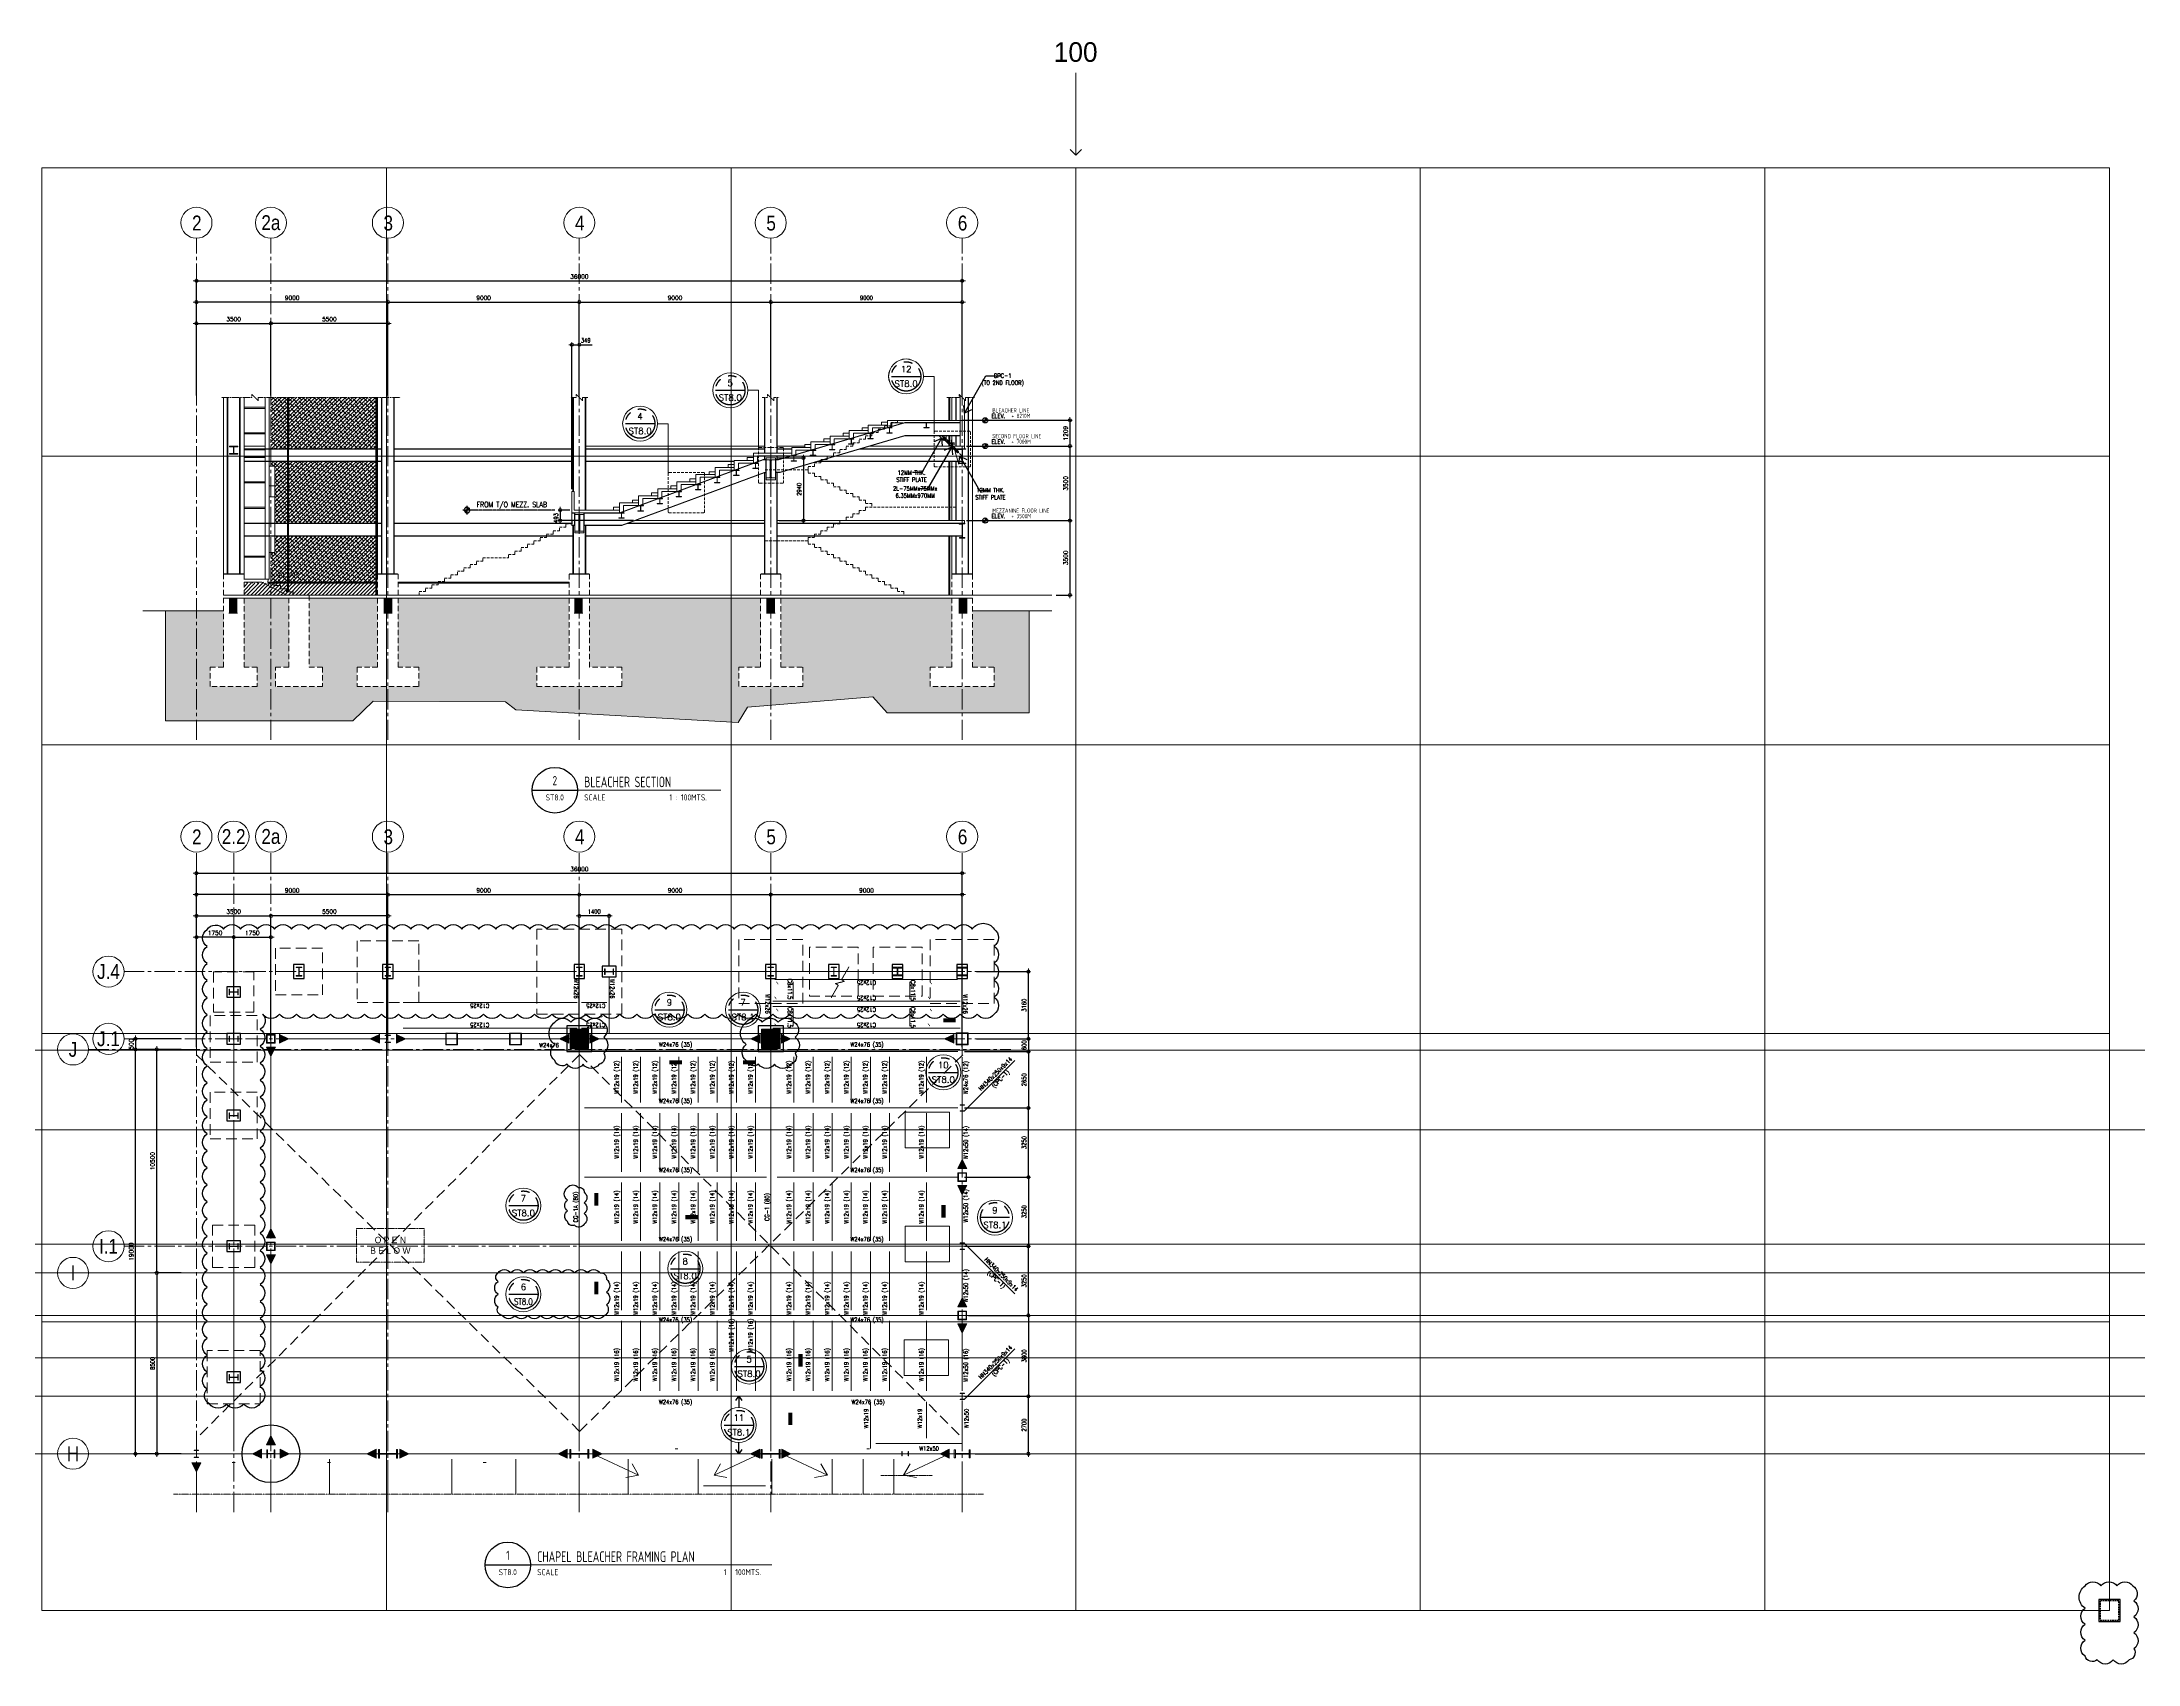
# Model space of a CAD drawing. Header units: millimetres. Extents: x 374056 to 882622, y 26363 to 140094.
# Drawn here: x 714256 to 812802, y 45158 to 121387 of the extents above; entities that cross this region are included whole.
import ezdxf
from ezdxf.enums import TextEntityAlignment as Align

# ---------------------------------------------------------------- set-up
doc = ezdxf.new("R2010")
doc.units = ezdxf.units.MM
doc.header["$MEASUREMENT"] = 0
for name, pattern in [('CENTER', [50.8, 31.75, -6.35, 6.35, -6.35]), ('CENTER2', [28.575, 19.05, -3.175, 3.175, -3.175]), ('DASHED', [0.75, 0.5, -0.25]), ('HIDDEN', [0.375, 0.25, -0.125]), ('PHANTOM2', [1.25, 0.625, -0.125, 0.125, -0.125, 0.125, -0.125])]:
    doc.linetypes.add(name, pattern=pattern)
doc.layers.get('0').update_dxf_attribs({"lineweight": 9})
for name, color, linetype, lineweight in [('4CO', 4, 'Continuous', 9), ('A-ANNO_DIM', 1, 'Continuous', 5), ('A_ARCHITECTURAL BACKGROUND', 251, 'Continuous', 5), ("arch'l plan-pl", 8, 'Continuous', 5), ('COLUMN', 4, 'Continuous', 20), ('CONCRETE SLAB', 1, 'Continuous', 9), ('CUT SECTION 020', 5, 'Continuous', 20), ('D', 1, 'Continuous', 9), ('DIM', 1, 'Continuous', 5), ('ELAYOUT', 4, 'Continuous', 9), ('Elev', 4, 'Continuous', 9), ('GUSSET PLATE', 3, 'Continuous', 20), ('HATCH', 8, 'Continuous', 5), ('HATCH 000 @ 1', 251, 'Continuous', 5), ('HATCH @ 1', 8, 'Continuous', 5), ('Layer2', 8, 'Continuous', 9), ('OUTLINE', 252, 'CENTER2', 9), ('PEDESTAL CONCRETE', 20, 'Continuous', 25), ('REVCLOUD', 6, 'Continuous', 25), ('S-ANNO-DIMS', 252, 'Continuous', 5), ('S-ANNO-MARK', 2, 'Continuous', 18), ('S-ANNO-NPLT', 7, 'Continuous', 9), ('S-Anno-Symb', 143, 'PHANTOM2', 30), ('S-Anno-Text', 52, 'Continuous', 9), ('S-BEAM', 5, 'Continuous', 9), ('S-BEAM-IDEN', 2, 'Continuous', 9), ('S-BRACE', 2, 'Continuous', 9), ('S-BRACING', 1, 'Continuous', 9), ('S-COLS', 2, 'Continuous', 9), ('S-CONN', 1, 'Continuous', 9), ('S_foundation', 4, 'HIDDEN', 20), ('S_GRID LINES', 252, 'CENTER', 5), ('SPOT DET.', 1, 'Continuous', 15), ('STAIRS', 42, 'Continuous', 5), ('TEXT', 6, 'Continuous', 20), ('TEXT1', 3, 'Continuous', 20), ('WALL', 4, 'Continuous', 20)]:
    doc.layers.add(name, color=color, linetype=linetype, lineweight=lineweight)
doc.layers.add('S-DETL-GRID', color=62, linetype='Continuous', lineweight=9, plot=False)
doc.layers.add('TARGET-MAIN', color=1, linetype='Continuous')
doc.styles.add('1', font='romans.shx', dxfattribs={"width": 0.8, "height": 100})
doc.styles.add('240', font='simplex.shx', dxfattribs={"height": 240})
doc.styles.add('ARCHITEXT', font='architxt.shx', dxfattribs={"width": 0.85})
doc.styles.add('ARIALNW', font='ARIALN.TTF')
doc.styles.add('MMTX$0$ESMX$0$X-OPTA1D', font='x-opta1d')
doc.styles.add('ROMANS', font='ROMANS.shx', dxfattribs={"width": 0.8, "height": 40})
doc.styles.add('ROMANSX', font='ROMANS.shx', dxfattribs={"height": 0.09375})
doc.styles.add('SIMPLEX', font='SIMPLEX.shx', dxfattribs={"width": 1.1})
doc.linetypes.add('ZIGZAG', pattern='A,0.0001,-0.2,[131,ltypeshp.shx,S=0.2,R=0,X=-0.2,Y=0],-0.4,[131,ltypeshp.shx,S=0.2,R=180,X=0.2,Y=0],-0.2', length=0.8001)
doc.dimstyles.new('DIM 200', dxfattribs={"dimtxt": 0.36, "dimasz": 0.2, "dimexe": 0.1, "dimexo": 0, "dimgap": 0.08, "dimtad": 1, "dimlfac": 2, "dimrnd": 0.005, "dimzin": 1, "dimdsep": 46, "dimtxsty": 'ARIALNW', "dimcen": 0.09, "dimclrd": 6, "dimclre": 6, "dimclrt": 13, "dimadec": 0, "dimazin": 0, "dimtfac": 1, "dimtofl": 0, "dimtmove": 2, "dimatfit": 3, "dimfxl": 0, "dimtolj": 1, "dimtzin": 0, "dimarcsym": 0})
doc.dimstyles.new('DIM_100', dxfattribs={"dimtxt": 300, "dimasz": 2, "dimexe": 100, "dimexo": 250, "dimgap": 250, "dimtad": 1, "dimdec": 0, "dimrnd": 1, "dimzin": 1, "dimdsep": 46, "dimtxsty": '1', "dimblk1": 'ESCADIM_ARW', "dimblk2": 'ESCADIM_ARW', "dimsah": 1, "dimcen": 50, "dimclrd": 256, "dimclre": 256, "dimclrt": 52, "dimazin": 0, "dimtfac": 1, "dimtdec": 0, "dimtofl": 0, "dimtmove": 0, "dimatfit": 3, "dimldrblk": 'ESCADIM_ARW', "dimfxl": 0, "dimtolj": 1, "dimtzin": 0, "dimarcsym": 0})
doc.dimstyles.new('ESCA', dxfattribs={"dimtxt": 240, "dimasz": 1, "dimexe": 100, "dimexo": 100, "dimgap": 100, "dimtad": 1, "dimdec": 0, "dimrnd": 1, "dimdsep": 46, "dimtxsty": '240', "dimblk1": 'ESCADIM_ARW', "dimblk2": 'ESCADIM_ARW', "dimsah": 1, "dimcen": 50, "dimclrd": 256, "dimclre": 256, "dimclrt": 52, "dimadec": 0, "dimazin": 0, "dimtfac": 1, "dimtdec": 0, "dimtofl": 0, "dimtmove": 0, "dimatfit": 3, "dimldrblk": 'ESCADIM_ARW', "dimfxl": 0, "dimtolj": 1, "dimtzin": 0, "dimarcsym": 0})
doc.dimstyles.new('ESCA100', dxfattribs={"dimtxt": 200, "dimasz": 1, "dimexe": 100, "dimexo": 100, "dimgap": 100, "dimtad": 1, "dimdec": 0, "dimrnd": 1, "dimdsep": 46, "dimtxsty": 'ROMANS', "dimblk1": 'ESCADIM_ARW', "dimblk2": 'ESCADIM_ARW', "dimsah": 1, "dimcen": 50, "dimclrd": 256, "dimclre": 256, "dimclrt": 3, "dimadec": 0, "dimazin": 0, "dimtfac": 1, "dimtdec": 0, "dimtofl": 0, "dimtmove": 0, "dimatfit": 3, "dimldrblk": 'ESCADIM_ARW', "dimfxl": 0, "dimtolj": 1, "dimtzin": 0, "dimarcsym": 0})

# ---------------------------------------------------------------- blocks, each defined once
blk = doc.blocks.new('ESCADIM_ARW')
at = {"color": 7}
blk.add_line((-150, 0), (150, 0), dxfattribs=at)
blk.add_circle((0, 0), 75, dxfattribs=at)
blk = doc.blocks.new('*D4')
at = {"layer": 'Defpoints', "color": 0, "ltscale": 0.05, "transparency": 16777216}
for p in [(757525, 73940, 0), (758088, 74540, 0), (760631, 73940)]:
    blk.add_point(p, dxfattribs=at)
at = {"layer": 'S-ANNO-DIMS', "lineweight": -2, "ltscale": 0.05, "transparency": 16777216}
for p, q in [((757625, 73940), (760731, 73940)), ((758188, 74540), (760731, 74540)), ((760631, 74539), (760631, 73941))]:
    blk.add_line(p, q, dxfattribs=at)
for p, rotation in [((760631, 74540), 90), ((760631, 73940), 270)]:
    blk.add_blockref('ESCADIM_ARW', p, dxfattribs=dict(at, rotation=rotation))
at = {"layer": 'S-ANNO-DIMS', "color": 3, "ltscale": 0.05, "transparency": 16777216, "insert": (760431, 74240), "char_height": 200, "attachment_point": 5, "rotation": 90, "style": 'ROMANS'}
blk.add_mtext('\\A1;600', dxfattribs=at)
blk = doc.blocks.new('*D5')
at = {"layer": 'Defpoints', "color": 0, "ltscale": 0.05, "transparency": 16777216}
for p in [(757525, 73940, 0), (757525, 71290, 0), (760631, 71290)]:
    blk.add_point(p, dxfattribs=at)
at = {"layer": 'S-ANNO-DIMS', "lineweight": -2, "ltscale": 0.05, "transparency": 16777216}
for p, q in [((757625, 73940), (760731, 73940)), ((760631, 73939), (760631, 71291)), ((757625, 71290), (760731, 71290))]:
    blk.add_line(p, q, dxfattribs=at)
for p, rotation in [((760631, 73940), 90), ((760631, 71290), 270)]:
    blk.add_blockref('ESCADIM_ARW', p, dxfattribs=dict(at, rotation=rotation))
at = {"layer": 'S-ANNO-DIMS', "color": 3, "ltscale": 0.05, "transparency": 16777216, "insert": (760431, 72615), "char_height": 200, "attachment_point": 5, "rotation": 90, "style": 'ROMANS'}
blk.add_mtext('\\A1;2650', dxfattribs=at)
blk = doc.blocks.new('*D6')
at = {"layer": 'Defpoints', "color": 0, "ltscale": 0.05, "transparency": 16777216}
for p in [(757525, 71290, 0), (760631, 71290), (757525, 68040, 0)]:
    blk.add_point(p, dxfattribs=at)
at = {"layer": 'S-ANNO-DIMS', "lineweight": -2, "ltscale": 0.05, "transparency": 16777216}
for p, q in [((757625, 71290), (760731, 71290)), ((760631, 68041), (760631, 71289)), ((757625, 68040), (760731, 68040))]:
    blk.add_line(p, q, dxfattribs=at)
for p, rotation in [((760631, 71290), 90), ((760631, 68040), 270)]:
    blk.add_blockref('ESCADIM_ARW', p, dxfattribs=dict(at, rotation=rotation))
at = {"layer": 'S-ANNO-DIMS', "color": 3, "ltscale": 0.05, "transparency": 16777216, "insert": (760431, 69665), "char_height": 200, "attachment_point": 5, "rotation": 90, "style": 'ROMANS'}
blk.add_mtext('\\A1;3250', dxfattribs=at)
blk = doc.blocks.new('*D7')
at = {"layer": 'Defpoints', "color": 0, "ltscale": 0.05, "transparency": 16777216}
for p in [(757525, 68040, 0), (757525, 64790, 0), (760631, 64790)]:
    blk.add_point(p, dxfattribs=at)
at = {"layer": 'S-ANNO-DIMS', "lineweight": -2, "ltscale": 0.05, "transparency": 16777216}
for p, q in [((757625, 68040), (760731, 68040)), ((760631, 68039), (760631, 64791)), ((757625, 64790), (760731, 64790))]:
    blk.add_line(p, q, dxfattribs=at)
for p, rotation in [((760631, 68040), 90), ((760631, 64790), 270)]:
    blk.add_blockref('ESCADIM_ARW', p, dxfattribs=dict(at, rotation=rotation))
at = {"layer": 'S-ANNO-DIMS', "color": 3, "ltscale": 0.05, "transparency": 16777216, "insert": (760431, 66415), "char_height": 200, "attachment_point": 5, "rotation": 90, "style": 'ROMANS'}
blk.add_mtext('\\A1;3250', dxfattribs=at)
blk = doc.blocks.new('*D8')
at = {"layer": 'Defpoints', "color": 0, "ltscale": 0.05, "transparency": 16777216}
for p in [(757721, 61540, 0), (757525, 57740, 0), (760631, 57740)]:
    blk.add_point(p, dxfattribs=at)
at = {"layer": 'S-ANNO-DIMS', "lineweight": -2, "ltscale": 0.05, "transparency": 16777216}
for p, q in [((757821, 61540), (760731, 61540)), ((760631, 61539), (760631, 57741)), ((757625, 57740), (760731, 57740))]:
    blk.add_line(p, q, dxfattribs=at)
for p, rotation in [((760631, 61540), 90), ((760631, 57740), 270)]:
    blk.add_blockref('ESCADIM_ARW', p, dxfattribs=dict(at, rotation=rotation))
at = {"layer": 'S-ANNO-DIMS', "color": 3, "ltscale": 0.05, "transparency": 16777216, "insert": (760431, 59640), "char_height": 200, "attachment_point": 5, "rotation": 90, "style": 'ROMANS'}
blk.add_mtext('\\A1;3800', dxfattribs=at)
blk = doc.blocks.new('*D9')
at = {"layer": 'Defpoints', "color": 0, "ltscale": 0.05, "transparency": 16777216}
for p in [(757525, 64790, 0), (760631, 64790), (757721, 61540, 0)]:
    blk.add_point(p, dxfattribs=at)
at = {"layer": 'S-ANNO-DIMS', "lineweight": -2, "ltscale": 0.05, "transparency": 16777216}
for p, q in [((757625, 64790), (760731, 64790)), ((760631, 61541), (760631, 64789)), ((757821, 61540), (760731, 61540))]:
    blk.add_line(p, q, dxfattribs=at)
for p, rotation in [((760631, 64790), 90), ((760631, 61540), 270)]:
    blk.add_blockref('ESCADIM_ARW', p, dxfattribs=dict(at, rotation=rotation))
at = {"layer": 'S-ANNO-DIMS', "color": 3, "ltscale": 0.05, "transparency": 16777216, "insert": (760431, 63165), "char_height": 200, "attachment_point": 5, "rotation": 90, "style": 'ROMANS'}
blk.add_mtext('\\A1;3250', dxfattribs=at)
blk = doc.blocks.new('*D10')
at = {"layer": 'Defpoints', "color": 0, "ltscale": 0.05, "transparency": 16777216}
for p in [(757525, 57740, 0), (760631, 57740), (758027, 55040, 0)]:
    blk.add_point(p, dxfattribs=at)
at = {"layer": 'S-ANNO-DIMS', "lineweight": -2, "ltscale": 0.05, "transparency": 16777216}
for p, q in [((757625, 57740), (760731, 57740)), ((760631, 55041), (760631, 57739)), ((758127, 55040), (760731, 55040))]:
    blk.add_line(p, q, dxfattribs=at)
for p, rotation in [((760631, 57740), 90), ((760631, 55040), 270)]:
    blk.add_blockref('ESCADIM_ARW', p, dxfattribs=dict(at, rotation=rotation))
at = {"layer": 'S-ANNO-DIMS', "color": 3, "ltscale": 0.05, "transparency": 16777216, "insert": (760431, 56390), "char_height": 200, "attachment_point": 5, "rotation": 90, "style": 'ROMANS'}
blk.add_mtext('\\A1;2700', dxfattribs=at)
blk = doc.blocks.new('Bubble')
at = {"layer": 'S-ANNO-NPLT'}
blk.add_circle((0, 0), 0.261, dxfattribs=at)
at = {"layer": 'S-Anno-Symb', "color": 0}
blk.add_line((-0.219, 0), (0.219, 0), dxfattribs=at)
blk.add_circle((0, 0), 0.219, dxfattribs=at)
at = {"layer": 'S-Anno-Symb', "style": 'ROMANSX'}
for tag, p in [('1', (0, 0.109)), ('S1', (0, -0.109))]:
    blk.add_attdef(tag, text='', height=0.0937, dxfattribs=at).set_placement(p, align=Align.MIDDLE_CENTER)
at = {"layer": 'S-Anno-Symb', "style": 'ROMANSX', "width": 1.018385, "flags": 8}
blk.add_attdef('LONG', text='', height=0.0937, dxfattribs=at).set_placement((-0.18, -0.125), (0.18, -0.125), align=Align.FIT)
blk = doc.blocks.new('2F COLUMN LAYOUT')
at = {"layer": 'COLUMN', "ltscale": 0.05, "elevation": 0}
for points in [[(43999, 72095), (43897, 72095), (43897, 72111), (43976, 72111, 0.414214), (43994, 72130), (43994, 72370, 0.414214), (43976, 72389), (43897, 72389), (43897, 72405), (44102, 72405), (44102, 72389), (44022, 72389, 0.414214), (44004, 72370), (44004, 72130, 0.414214), (44022, 72111), (44102, 72111), (44102, 72095), (43999, 72095)], [(43999, 65595), (43897, 65595), (43897, 65611), (43976, 65611, 0.414214), (43994, 65630), (43994, 65870, 0.414214), (43976, 65889), (43897, 65889), (43897, 65905), (44102, 65905), (44102, 65889), (44022, 65889, 0.414214), (44004, 65870), (44004, 65630, 0.414214), (44022, 65611), (44102, 65611), (44102, 65595), (43999, 65595)], [(43999, 58545), (43897, 58545), (43897, 58561), (43976, 58561, 0.414214), (43994, 58580), (43994, 58820, 0.414214), (43976, 58839), (43897, 58839), (43897, 58855), (44102, 58855), (44102, 58839), (44022, 58839, 0.414214), (44004, 58820), (44004, 58580, 0.414214), (44022, 58561), (44102, 58561), (44102, 58545), (43999, 58545)], [(41470, 56000), (41470, 55897), (41454, 55897), (41454, 55976, 0.414214), (41435, 55995), (41195, 55995, 0.414214), (41177, 55976), (41177, 55897), (41161, 55897), (41161, 56102), (41177, 56102), (41177, 56023, 0.414214), (41195, 56004), (41435, 56004, 0.414214), (41454, 56023), (41454, 56102), (41470, 56102), (41470, 56000)]]:
    blk.add_lwpolyline(points, format="xyb", dxfattribs=at)
blk = doc.blocks.new('*D15')
at = {"layer": 'Defpoints', "color": 0, "ltscale": 0.05, "transparency": 16777216}
for p in [(748521, 81317), (739521, 74040), (748521, 74040)]:
    blk.add_point(p, dxfattribs=at)
at = {"layer": 'S-ANNO-DIMS', "lineweight": -2, "ltscale": 0.05, "transparency": 16777216}
for p, q in [((739521, 74140), (739521, 81417)), ((739522, 81317), (748520, 81317)), ((748521, 74140), (748521, 81417))]:
    blk.add_line(p, q, dxfattribs=at)
at = {"layer": 'S-ANNO-DIMS', "lineweight": -2, "ltscale": 0.05, "transparency": 16777216, "rotation": 180}
blk.add_blockref('ESCADIM_ARW', (739521, 81317), dxfattribs=at)
at = {"layer": 'S-ANNO-DIMS', "lineweight": -2, "ltscale": 0.05, "transparency": 16777216}
blk.add_blockref('ESCADIM_ARW', (748521, 81317), dxfattribs=at)
at = {"layer": 'S-ANNO-DIMS', "color": 3, "ltscale": 0.05, "transparency": 16777216, "insert": (744021, 81517), "char_height": 200, "attachment_point": 5, "style": 'ROMANS'}
blk.add_mtext('\\A1;{\\W1;9000}', dxfattribs=at)
blk = doc.blocks.new('*D12')
at = {"layer": 'Defpoints', "color": 0, "ltscale": 0.05, "transparency": 16777216}
for p in [(757521, 81317), (748521, 74040), (757521, 74040)]:
    blk.add_point(p, dxfattribs=at)
at = {"layer": 'S-ANNO-DIMS', "lineweight": -2, "ltscale": 0.05, "transparency": 16777216}
for p, q in [((748521, 74140), (748521, 81417)), ((748522, 81317), (757520, 81317)), ((757521, 74140), (757521, 81417))]:
    blk.add_line(p, q, dxfattribs=at)
at = {"layer": 'S-ANNO-DIMS', "lineweight": -2, "ltscale": 0.05, "transparency": 16777216, "rotation": 180}
blk.add_blockref('ESCADIM_ARW', (748521, 81317), dxfattribs=at)
at = {"layer": 'S-ANNO-DIMS', "lineweight": -2, "ltscale": 0.05, "transparency": 16777216}
blk.add_blockref('ESCADIM_ARW', (757521, 81317), dxfattribs=at)
at = {"layer": 'S-ANNO-DIMS', "color": 3, "ltscale": 0.05, "transparency": 16777216, "insert": (753021, 81517), "char_height": 200, "attachment_point": 5, "style": 'ROMANS'}
blk.add_mtext('\\A1;{\\W1;9000}', dxfattribs=at)
blk = doc.blocks.new('*D13')
at = {"layer": 'Defpoints', "color": 0, "ltscale": 0.05, "transparency": 16777216}
for p in [(757521, 82317), (721521, 74840), (757521, 74040)]:
    blk.add_point(p, dxfattribs=at)
at = {"layer": 'S-ANNO-DIMS', "lineweight": -2, "ltscale": 0.05, "transparency": 16777216}
for p, q in [((721521, 74940), (721521, 82417)), ((721522, 82317), (757520, 82317)), ((757521, 74140), (757521, 82417))]:
    blk.add_line(p, q, dxfattribs=at)
at = {"layer": 'S-ANNO-DIMS', "lineweight": -2, "ltscale": 0.05, "transparency": 16777216, "rotation": 180}
blk.add_blockref('ESCADIM_ARW', (721521, 82317), dxfattribs=at)
at = {"layer": 'S-ANNO-DIMS', "lineweight": -2, "ltscale": 0.05, "transparency": 16777216}
blk.add_blockref('ESCADIM_ARW', (757521, 82317), dxfattribs=at)
at = {"layer": 'S-ANNO-DIMS', "color": 3, "ltscale": 0.05, "transparency": 16777216, "insert": (739521, 82517), "char_height": 200, "attachment_point": 5, "style": 'ROMANS'}
blk.add_mtext('\\A1;{\\W1;36000}', dxfattribs=at)
blk = doc.blocks.new('*D14')
at = {"layer": 'Defpoints', "color": 0, "ltscale": 0.05, "transparency": 16777216}
for p in [(739521, 81317), (730521, 74840), (739521, 74040)]:
    blk.add_point(p, dxfattribs=at)
at = {"layer": 'S-ANNO-DIMS', "lineweight": -2, "ltscale": 0.05, "transparency": 16777216}
for p, q in [((730521, 74940), (730521, 81417)), ((730522, 81317), (739520, 81317)), ((739521, 74140), (739521, 81417))]:
    blk.add_line(p, q, dxfattribs=at)
at = {"layer": 'S-ANNO-DIMS', "lineweight": -2, "ltscale": 0.05, "transparency": 16777216, "rotation": 180}
blk.add_blockref('ESCADIM_ARW', (730521, 81317), dxfattribs=at)
at = {"layer": 'S-ANNO-DIMS', "lineweight": -2, "ltscale": 0.05, "transparency": 16777216}
blk.add_blockref('ESCADIM_ARW', (739521, 81317), dxfattribs=at)
at = {"layer": 'S-ANNO-DIMS', "color": 3, "ltscale": 0.05, "transparency": 16777216, "insert": (735021, 81517), "char_height": 200, "attachment_point": 5, "style": 'ROMANS'}
blk.add_mtext('\\A1;{\\W1;9000}', dxfattribs=at)
blk = doc.blocks.new('*D16')
at = {"layer": 'Defpoints', "color": 0, "ltscale": 0.05, "transparency": 16777216}
for p in [(719656, 74040), (720906, 74040, 0), (720906, 63540, 0)]:
    blk.add_point(p, dxfattribs=at)
at = {"layer": 'S-ANNO-DIMS', "lineweight": -2, "ltscale": 0.05, "transparency": 16777216}
for p, q in [((720806, 74040), (719556, 74040)), ((719656, 63541), (719656, 74039)), ((720806, 63540), (719556, 63540))]:
    blk.add_line(p, q, dxfattribs=at)
for p, rotation in [((719656, 74040), 90), ((719656, 63540), 270)]:
    blk.add_blockref('ESCADIM_ARW', p, dxfattribs=dict(at, rotation=rotation))
at = {"layer": 'S-ANNO-DIMS', "color": 3, "ltscale": 0.05, "transparency": 16777216, "insert": (719456, 68790), "char_height": 200, "attachment_point": 5, "rotation": 90, "style": 'ROMANS'}
blk.add_mtext('\\A1;{\\W1;10500}', dxfattribs=at)
blk = doc.blocks.new('*D17')
at = {"layer": 'Defpoints', "color": 0, "ltscale": 0.05, "transparency": 16777216}
for p in [(718656, 74040), (720906, 74040, 0), (720906, 55040, 0)]:
    blk.add_point(p, dxfattribs=at)
at = {"layer": 'S-ANNO-DIMS', "lineweight": -2, "ltscale": 0.05, "transparency": 16777216}
for p, q in [((720806, 74040), (718556, 74040)), ((718656, 55041), (718656, 74039)), ((720806, 55040), (718556, 55040))]:
    blk.add_line(p, q, dxfattribs=at)
for p, rotation in [((718656, 74040), 90), ((718656, 55040), 270)]:
    blk.add_blockref('ESCADIM_ARW', p, dxfattribs=dict(at, rotation=rotation))
at = {"layer": 'S-ANNO-DIMS', "color": 3, "ltscale": 0.05, "transparency": 16777216, "insert": (718456, 64540), "char_height": 200, "attachment_point": 5, "rotation": 90, "style": 'ROMANS'}
blk.add_mtext('\\A1;{\\W1;19000}', dxfattribs=at)
blk = doc.blocks.new('*D18')
at = {"layer": 'Defpoints', "color": 0, "ltscale": 0.05, "transparency": 16777216}
for p in [(718656, 74040), (720906, 74540, 0), (720906, 74040, 0)]:
    blk.add_point(p, dxfattribs=at)
at = {"layer": 'S-ANNO-DIMS', "lineweight": -2, "ltscale": 0.05, "transparency": 16777216}
for p, q in [((720806, 74540), (718556, 74540)), ((720806, 74040), (718556, 74040)), ((718656, 74539), (718656, 74041))]:
    blk.add_line(p, q, dxfattribs=at)
for p, rotation in [((718656, 74540), 90), ((718656, 74040), 270)]:
    blk.add_blockref('ESCADIM_ARW', p, dxfattribs=dict(at, rotation=rotation))
at = {"layer": 'S-ANNO-DIMS', "color": 3, "ltscale": 0.05, "transparency": 16777216, "insert": (718456, 74290), "char_height": 200, "attachment_point": 5, "rotation": 90, "style": 'ROMANS'}
blk.add_mtext('\\A1;{\\W1;500}', dxfattribs=at)
blk = doc.blocks.new('*D19')
at = {"layer": 'Defpoints', "color": 0, "ltscale": 0.05, "transparency": 16777216}
for p in [(720906, 63540, 0), (719656, 55040), (720906, 55040, 0)]:
    blk.add_point(p, dxfattribs=at)
at = {"layer": 'S-ANNO-DIMS', "lineweight": -2, "ltscale": 0.05, "transparency": 16777216}
for p, q in [((720806, 63540), (719556, 63540)), ((719656, 63539), (719656, 55041)), ((720806, 55040), (719556, 55040))]:
    blk.add_line(p, q, dxfattribs=at)
for p, rotation in [((719656, 63540), 90), ((719656, 55040), 270)]:
    blk.add_blockref('ESCADIM_ARW', p, dxfattribs=dict(at, rotation=rotation))
at = {"layer": 'S-ANNO-DIMS', "color": 3, "ltscale": 0.05, "transparency": 16777216, "insert": (719456, 59290), "char_height": 200, "attachment_point": 5, "rotation": 90, "style": 'ROMANS'}
blk.add_mtext('\\A1;8500', dxfattribs=at)
blk = doc.blocks.new('*D20')
at = {"layer": 'Defpoints', "color": 0, "ltscale": 0.05, "transparency": 16777216}
for p in [(721521, 81317), (721521, 74840), (730521, 74840)]:
    blk.add_point(p, dxfattribs=at)
at = {"layer": 'S-ANNO-DIMS', "lineweight": -2, "ltscale": 0.05, "transparency": 16777216}
for p, q in [((721521, 74940), (721521, 81417)), ((730520, 81317), (721522, 81317)), ((730521, 74940), (730521, 81417))]:
    blk.add_line(p, q, dxfattribs=at)
at = {"layer": 'S-ANNO-DIMS', "lineweight": -2, "ltscale": 0.05, "transparency": 16777216, "rotation": 180}
blk.add_blockref('ESCADIM_ARW', (721521, 81317), dxfattribs=at)
at = {"layer": 'S-ANNO-DIMS', "lineweight": -2, "ltscale": 0.05, "transparency": 16777216}
blk.add_blockref('ESCADIM_ARW', (730521, 81317), dxfattribs=at)
at = {"layer": 'S-ANNO-DIMS', "color": 3, "ltscale": 0.05, "transparency": 16777216, "insert": (726021, 81517), "char_height": 200, "attachment_point": 5, "style": 'ROMANS'}
blk.add_mtext('\\A1;{\\W1;9000}', dxfattribs=at)
blk = doc.blocks.new('TARGET-DWGLABEL')
at = {"layer": 'TARGET-MAIN'}
blk.add_line((-7.5, 0), (7.5, 0), dxfattribs=at)
blk.add_circle((0, 0), 7.5, dxfattribs=at)
at = {"layer": 'TARGET-MAIN', "color": 2, "style": 'ARCHITEXT', "width": 0.85}
blk.add_text('SCALE', height=2, dxfattribs=at).set_placement((9.66, -2.36), align=Align.MIDDLE_LEFT)
at = {"layer": 'TARGET-MAIN', "color": 6, "style": 'ARCHITEXT', "width": 0.85}
blk.add_attdef('DRAWING_TITLE', text='', height=5, dxfattribs=at).set_placement((9.08, 4.41), align=Align.MIDDLE_LEFT)
at = {"layer": 'TARGET-MAIN', "color": 4, "style": 'ARCHITEXT', "width": 0.85}
blk.add_attdef('DWG_NO.', text='', height=3, dxfattribs=at).set_placement((0, 3.17), align=Align.MIDDLE_CENTER)
at = {"layer": 'TARGET-MAIN', "color": 3, "style": 'ARCHITEXT', "width": 0.85}
blk.add_attdef('SHT_NO.', text='', height=2, dxfattribs=at).set_placement((-0.02, -2.36), align=Align.MIDDLE_CENTER)
at = {"layer": 'TARGET-MAIN', "color": 2, "style": 'ARCHITEXT', "width": 0.85}
blk.add_attdef('SCALE', text='', height=2, dxfattribs=at).set_placement((69.6, -2.36), align=Align.MIDDLE_RIGHT)
blk = doc.blocks.new('*D185')
at = {"layer": 'Defpoints', "color": 0, "ltscale": 0.05, "transparency": 16777216}
for p in [(725021, 80317), (725021, 74371, 0), (730521, 74371, 0)]:
    blk.add_point(p, dxfattribs=at)
at = {"layer": 'S-ANNO-DIMS', "lineweight": -2, "ltscale": 0.05, "transparency": 16777216}
for p, q in [((725021, 74471), (725021, 80417)), ((730520, 80317), (725022, 80317)), ((730521, 74471), (730521, 80417))]:
    blk.add_line(p, q, dxfattribs=at)
at = {"layer": 'S-ANNO-DIMS', "lineweight": -2, "ltscale": 0.05, "transparency": 16777216, "rotation": 180}
blk.add_blockref('ESCADIM_ARW', (725021, 80317), dxfattribs=at)
at = {"layer": 'S-ANNO-DIMS', "lineweight": -2, "ltscale": 0.05, "transparency": 16777216}
blk.add_blockref('ESCADIM_ARW', (730521, 80317), dxfattribs=at)
at = {"layer": 'S-ANNO-DIMS', "color": 3, "ltscale": 0.05, "transparency": 16777216, "insert": (727771, 80517), "char_height": 200, "attachment_point": 5, "style": 'ROMANS'}
blk.add_mtext('\\A1;{\\W1;5500}', dxfattribs=at)
blk = doc.blocks.new('*D184')
at = {"layer": 'Defpoints', "color": 0, "ltscale": 0.05, "transparency": 16777216}
for p in [(725021, 80317), (721521, 74371, 0), (725021, 74371, 0)]:
    blk.add_point(p, dxfattribs=at)
at = {"layer": 'S-ANNO-DIMS', "lineweight": -2, "ltscale": 0.05, "transparency": 16777216}
for p, q in [((721521, 74471), (721521, 80417)), ((721522, 80317), (725020, 80317)), ((725021, 74471), (725021, 80417))]:
    blk.add_line(p, q, dxfattribs=at)
at = {"layer": 'S-ANNO-DIMS', "lineweight": -2, "ltscale": 0.05, "transparency": 16777216, "rotation": 180}
blk.add_blockref('ESCADIM_ARW', (721521, 80317), dxfattribs=at)
at = {"layer": 'S-ANNO-DIMS', "lineweight": -2, "ltscale": 0.05, "transparency": 16777216}
blk.add_blockref('ESCADIM_ARW', (725021, 80317), dxfattribs=at)
at = {"layer": 'S-ANNO-DIMS', "color": 3, "ltscale": 0.05, "transparency": 16777216, "insert": (723271, 80517), "char_height": 200, "attachment_point": 5, "style": 'ROMANS'}
blk.add_mtext('\\A1;{\\W1;3500}', dxfattribs=at)
blk = doc.blocks.new('*D192')
at = {"layer": 'Defpoints', "color": 0, "ltscale": 0.05, "transparency": 16777216}
for p in [(748521, 109160), (739521, 104678, 0), (748521, 104678)]:
    blk.add_point(p, dxfattribs=at)
at = {"layer": 'S-ANNO-DIMS', "lineweight": -2, "ltscale": 0.05, "transparency": 16777216}
for p, q in [((739521, 104778), (739521, 109260)), ((739522, 109160), (748520, 109160)), ((748521, 104778), (748521, 109260))]:
    blk.add_line(p, q, dxfattribs=at)
at = {"layer": 'S-ANNO-DIMS', "lineweight": -2, "ltscale": 0.05, "transparency": 16777216, "rotation": 180}
blk.add_blockref('ESCADIM_ARW', (739521, 109160), dxfattribs=at)
at = {"layer": 'S-ANNO-DIMS', "lineweight": -2, "ltscale": 0.05, "transparency": 16777216}
blk.add_blockref('ESCADIM_ARW', (748521, 109160), dxfattribs=at)
at = {"layer": 'S-ANNO-DIMS', "color": 3, "ltscale": 0.05, "transparency": 16777216, "insert": (744021, 109360), "char_height": 200, "attachment_point": 5, "style": 'ROMANS'}
blk.add_mtext('\\A1;{\\W1;9000}', dxfattribs=at)
blk = doc.blocks.new('*D193')
at = {"layer": 'Defpoints', "color": 0, "ltscale": 0.05, "transparency": 16777216}
for p in [(757521, 109160), (748521, 104678), (757521, 104678, 0)]:
    blk.add_point(p, dxfattribs=at)
at = {"layer": 'S-ANNO-DIMS', "lineweight": -2, "ltscale": 0.05, "transparency": 16777216}
for p, q in [((748521, 104778), (748521, 109260)), ((748522, 109160), (757520, 109160)), ((757521, 104778), (757521, 109260))]:
    blk.add_line(p, q, dxfattribs=at)
at = {"layer": 'S-ANNO-DIMS', "lineweight": -2, "ltscale": 0.05, "transparency": 16777216, "rotation": 180}
blk.add_blockref('ESCADIM_ARW', (748521, 109160), dxfattribs=at)
at = {"layer": 'S-ANNO-DIMS', "lineweight": -2, "ltscale": 0.05, "transparency": 16777216}
blk.add_blockref('ESCADIM_ARW', (757521, 109160), dxfattribs=at)
at = {"layer": 'S-ANNO-DIMS', "color": 3, "ltscale": 0.05, "transparency": 16777216, "insert": (753021, 109360), "char_height": 200, "attachment_point": 5, "style": 'ROMANS'}
blk.add_mtext('\\A1;9000', dxfattribs=at)
blk = doc.blocks.new('*D194')
at = {"layer": 'Defpoints', "color": 0, "ltscale": 0.05, "transparency": 16777216}
for p in [(757521, 110160), (721521, 104678, 0), (757521, 104678, 0)]:
    blk.add_point(p, dxfattribs=at)
at = {"layer": 'S-ANNO-DIMS', "lineweight": -2, "ltscale": 0.05, "transparency": 16777216}
for p, q in [((721521, 104778), (721521, 110260)), ((721522, 110160), (757520, 110160)), ((757521, 104778), (757521, 110260))]:
    blk.add_line(p, q, dxfattribs=at)
at = {"layer": 'S-ANNO-DIMS', "lineweight": -2, "ltscale": 0.05, "transparency": 16777216, "rotation": 180}
blk.add_blockref('ESCADIM_ARW', (721521, 110160), dxfattribs=at)
at = {"layer": 'S-ANNO-DIMS', "lineweight": -2, "ltscale": 0.05, "transparency": 16777216}
blk.add_blockref('ESCADIM_ARW', (757521, 110160), dxfattribs=at)
at = {"layer": 'S-ANNO-DIMS', "color": 3, "ltscale": 0.05, "transparency": 16777216, "insert": (739521, 110360), "char_height": 200, "attachment_point": 5, "style": 'ROMANS'}
blk.add_mtext('\\A1;{\\W1;36000}', dxfattribs=at)
blk = doc.blocks.new('*D195')
at = {"layer": 'Defpoints', "color": 0, "ltscale": 0.05, "transparency": 16777216}
for p in [(739521, 109160), (730521, 104678, 0), (739521, 104678, 0)]:
    blk.add_point(p, dxfattribs=at)
at = {"layer": 'S-ANNO-DIMS', "lineweight": -2, "ltscale": 0.05, "transparency": 16777216}
for p, q in [((730521, 104778), (730521, 109260)), ((730522, 109160), (739520, 109160)), ((739521, 104778), (739521, 109260))]:
    blk.add_line(p, q, dxfattribs=at)
at = {"layer": 'S-ANNO-DIMS', "lineweight": -2, "ltscale": 0.05, "transparency": 16777216, "rotation": 180}
blk.add_blockref('ESCADIM_ARW', (730521, 109160), dxfattribs=at)
at = {"layer": 'S-ANNO-DIMS', "lineweight": -2, "ltscale": 0.05, "transparency": 16777216}
blk.add_blockref('ESCADIM_ARW', (739521, 109160), dxfattribs=at)
at = {"layer": 'S-ANNO-DIMS', "color": 3, "ltscale": 0.05, "transparency": 16777216, "insert": (735021, 109360), "char_height": 200, "attachment_point": 5, "style": 'ROMANS'}
blk.add_mtext('\\A1;{\\W1;9000}', dxfattribs=at)
blk = doc.blocks.new('*D196')
at = {"layer": 'Defpoints', "color": 0, "ltscale": 0.05, "transparency": 16777216}
for p in [(721521, 109160), (721521, 104678, 0), (730521, 104678, 0)]:
    blk.add_point(p, dxfattribs=at)
at = {"layer": 'S-ANNO-DIMS', "lineweight": -2, "ltscale": 0.05, "transparency": 16777216}
for p, q in [((721521, 104778), (721521, 109260)), ((730520, 109160), (721522, 109160)), ((730521, 104778), (730521, 109260))]:
    blk.add_line(p, q, dxfattribs=at)
at = {"layer": 'S-ANNO-DIMS', "lineweight": -2, "ltscale": 0.05, "transparency": 16777216, "rotation": 180}
blk.add_blockref('ESCADIM_ARW', (721521, 109160), dxfattribs=at)
at = {"layer": 'S-ANNO-DIMS', "lineweight": -2, "ltscale": 0.05, "transparency": 16777216}
blk.add_blockref('ESCADIM_ARW', (730521, 109160), dxfattribs=at)
at = {"layer": 'S-ANNO-DIMS', "color": 3, "ltscale": 0.05, "transparency": 16777216, "insert": (726021, 109360), "char_height": 200, "attachment_point": 5, "style": 'ROMANS'}
blk.add_mtext('\\A1;{\\W1;9000}', dxfattribs=at)
blk = doc.blocks.new('*D197')
at = {"layer": 'Defpoints', "color": 0, "ltscale": 0.05, "transparency": 16777216}
for p in [(739521, 107160), (739521, 104678, 0), (739172, 100263, 0)]:
    blk.add_point(p, dxfattribs=at)
at = {"layer": 'S-ANNO-DIMS', "lineweight": -2, "ltscale": 0.05, "transparency": 16777216}
for p, q in [((739172, 100363), (739172, 107260)), ((739173, 107160), (739520, 107160)), ((739521, 104778), (739521, 107260)), ((739521, 107160), (740126, 107160))]:
    blk.add_line(p, q, dxfattribs=at)
at = {"layer": 'S-ANNO-DIMS', "lineweight": -2, "ltscale": 0.05, "transparency": 16777216, "rotation": 180}
blk.add_blockref('ESCADIM_ARW', (739172, 107160), dxfattribs=at)
at = {"layer": 'S-ANNO-DIMS', "lineweight": -2, "ltscale": 0.05, "transparency": 16777216}
blk.add_blockref('ESCADIM_ARW', (739521, 107160), dxfattribs=at)
at = {"layer": 'S-ANNO-DIMS', "color": 3, "ltscale": 0.05, "transparency": 16777216, "insert": (739824, 107360), "char_height": 200, "attachment_point": 5, "style": 'ROMANS'}
blk.add_mtext('\\A1;349', dxfattribs=at)
blk = doc.blocks.new('elev')
at = {"layer": 'A-ANNO_DIM'}
h = blk.add_hatch(color=256, dxfattribs=at)
edge = h.paths.add_edge_path()
edge.add_arc((0, 0), 1.2, 180, 270)
edge.add_line((0, -1.2), (0, 0))
edge.add_line((0, 0), (-1.2, 0))
edge = h.paths.add_edge_path()
edge.add_arc((0, 0), 1.2, 360, 450)
edge.add_line((0, 1.2), (0, 0))
edge.add_line((0, 0), (1.2, 0))
for p, q in [((0, -1.2), (0, 1.2)), ((-1.2, 0), (1.2, 0))]:
    blk.add_line(p, q, dxfattribs=at)
at = {"layer": 'DIM', "lineweight": -3, "ltscale": 0.05}
blk.add_circle((0, 0), 1.2, dxfattribs=at)
at = {"layer": 'A-ANNO_DIM', "color": 1, "style": '1', "width": 0.85}
blk.add_text('ELEV.', height=2, dxfattribs=at).set_placement((3, 1.08))
at = {"layer": 'A-ANNO_DIM', "style": 'ROMANS'}
blk.add_attdef('ELEV', text='', height=2, dxfattribs=at).set_placement((11.57, 2.09), align=Align.MIDDLE_LEFT)
at = {"layer": 'Elev', "color": 3, "style": 'ROMANS'}
for tag, p in [('LVL1', (2.59, 9.03)), ('LVL2', (2.59, 5.53))]:
    blk.add_attdef(tag, text='', height=2, dxfattribs=at).set_placement(p, align=Align.MIDDLE_LEFT)
blk = doc.blocks.new('*D198')
at = {"layer": 'Defpoints', "color": 0, "ltscale": 0.05, "transparency": 16777216}
for p in [(757418, 103605, 0), (757624, 102395, 0), (762585, 102395)]:
    blk.add_point(p, dxfattribs=at)
at = {"layer": 'S-ANNO-DIMS', "lineweight": -2, "ltscale": 0.05, "transparency": 16777216}
for p, q in [((757518, 103605), (762685, 103605)), ((762585, 103604), (762585, 102396)), ((757724, 102395), (762685, 102395))]:
    blk.add_line(p, q, dxfattribs=at)
for p, rotation in [((762585, 103605), 90), ((762585, 102395), 270)]:
    blk.add_blockref('ESCADIM_ARW', p, dxfattribs=dict(at, rotation=rotation))
at = {"layer": 'S-ANNO-DIMS', "color": 3, "ltscale": 0.05, "transparency": 16777216, "insert": (762385, 103000), "char_height": 200, "attachment_point": 5, "rotation": 90, "style": 'ROMANS'}
blk.add_mtext('\\A1;{\\W1;1209}', dxfattribs=at)
blk = doc.blocks.new('*D199')
at = {"layer": 'Defpoints', "color": 0, "ltscale": 0.05, "transparency": 16777216}
for p in [(757624, 102395, 0), (757624, 98895, 0), (762585, 98895)]:
    blk.add_point(p, dxfattribs=at)
at = {"layer": 'S-ANNO-DIMS', "lineweight": -2, "ltscale": 0.05, "transparency": 16777216}
for p, q in [((757724, 102395), (762685, 102395)), ((762585, 102394), (762585, 98896)), ((757724, 98895), (762685, 98895))]:
    blk.add_line(p, q, dxfattribs=at)
for p, rotation in [((762585, 102395), 90), ((762585, 98895), 270)]:
    blk.add_blockref('ESCADIM_ARW', p, dxfattribs=dict(at, rotation=rotation))
at = {"layer": 'S-ANNO-DIMS', "color": 3, "ltscale": 0.05, "transparency": 16777216, "insert": (762385, 100645), "char_height": 200, "attachment_point": 5, "rotation": 90, "style": 'ROMANS'}
blk.add_mtext('\\A1;{\\W1;3500}', dxfattribs=at)
blk = doc.blocks.new('*D200')
at = {"layer": 'Defpoints', "color": 0, "ltscale": 0.05, "transparency": 16777216}
for p in [(757624, 98895, 0), (761836, 95395, 0), (762585, 95395)]:
    blk.add_point(p, dxfattribs=at)
at = {"layer": 'S-ANNO-DIMS', "lineweight": -2, "ltscale": 0.05, "transparency": 16777216}
for p, q in [((757724, 98895), (762685, 98895)), ((762585, 98894), (762585, 95396)), ((761936, 95395), (762685, 95395))]:
    blk.add_line(p, q, dxfattribs=at)
for p, rotation in [((762585, 98895), 90), ((762585, 95395), 270)]:
    blk.add_blockref('ESCADIM_ARW', p, dxfattribs=dict(at, rotation=rotation))
at = {"layer": 'S-ANNO-DIMS', "color": 3, "ltscale": 0.05, "transparency": 16777216, "insert": (762385, 97145), "char_height": 200, "attachment_point": 5, "rotation": 90, "style": 'ROMANS'}
blk.add_mtext('\\A1;{\\W1;3500}', dxfattribs=at)
blk = doc.blocks.new('*D201')
at = {"layer": 'Defpoints', "color": 0, "ltscale": 0.05, "transparency": 16777216}
for p in [(725021, 108160), (725021, 104678, 0), (730521, 104678, 0)]:
    blk.add_point(p, dxfattribs=at)
at = {"layer": 'S-ANNO-DIMS', "lineweight": -2, "ltscale": 0.05, "transparency": 16777216}
for p, q in [((725021, 104778), (725021, 108260)), ((730520, 108160), (725022, 108160)), ((730521, 104778), (730521, 108260))]:
    blk.add_line(p, q, dxfattribs=at)
at = {"layer": 'S-ANNO-DIMS', "lineweight": -2, "ltscale": 0.05, "transparency": 16777216, "rotation": 180}
blk.add_blockref('ESCADIM_ARW', (725021, 108160), dxfattribs=at)
at = {"layer": 'S-ANNO-DIMS', "lineweight": -2, "ltscale": 0.05, "transparency": 16777216}
blk.add_blockref('ESCADIM_ARW', (730521, 108160), dxfattribs=at)
at = {"layer": 'S-ANNO-DIMS', "color": 3, "ltscale": 0.05, "transparency": 16777216, "insert": (727771, 108360), "char_height": 200, "attachment_point": 5, "style": 'ROMANS'}
blk.add_mtext('\\A1;{\\W1;5500}', dxfattribs=at)
blk = doc.blocks.new('*D202')
at = {"layer": 'Defpoints', "color": 0, "ltscale": 0.05, "transparency": 16777216}
for p in [(725021, 108160), (721521, 104678, 0), (725021, 104678, 0)]:
    blk.add_point(p, dxfattribs=at)
at = {"layer": 'S-ANNO-DIMS', "lineweight": -2, "ltscale": 0.05, "transparency": 16777216}
for p, q in [((721521, 104778), (721521, 108260)), ((721522, 108160), (725020, 108160)), ((725021, 104778), (725021, 108260))]:
    blk.add_line(p, q, dxfattribs=at)
at = {"layer": 'S-ANNO-DIMS', "lineweight": -2, "ltscale": 0.05, "transparency": 16777216, "rotation": 180}
blk.add_blockref('ESCADIM_ARW', (721521, 108160), dxfattribs=at)
at = {"layer": 'S-ANNO-DIMS', "lineweight": -2, "ltscale": 0.05, "transparency": 16777216}
blk.add_blockref('ESCADIM_ARW', (725021, 108160), dxfattribs=at)
at = {"layer": 'S-ANNO-DIMS', "color": 3, "ltscale": 0.05, "transparency": 16777216, "insert": (723271, 108360), "char_height": 200, "attachment_point": 5, "style": 'ROMANS'}
blk.add_mtext('\\A1;{\\W1;3500}', dxfattribs=at)
blk = doc.blocks.new('*D203')
at = {"layer": 'Defpoints', "color": 0, "ltscale": 0.05, "transparency": 16777216}
for p in [(738621, 98895), (739172, 99388, 0), (742162, 98895, 0)]:
    blk.add_point(p, dxfattribs=at)
at = {"layer": 'S-ANNO-DIMS', "lineweight": -2, "ltscale": 0.05, "transparency": 16777216}
for p, q in [((739072, 99388), (738521, 99388)), ((742062, 98895), (738521, 98895)), ((738621, 99387), (738621, 98896))]:
    blk.add_line(p, q, dxfattribs=at)
for p, rotation in [((738621, 99388), 90), ((738621, 98895), 270)]:
    blk.add_blockref('ESCADIM_ARW', p, dxfattribs=dict(at, rotation=rotation))
at = {"layer": 'S-ANNO-DIMS', "color": 3, "ltscale": 0.05, "transparency": 16777216, "insert": (738421, 99017), "char_height": 200, "attachment_point": 5, "rotation": 90, "style": 'ROMANS'}
blk.add_mtext('\\A1;493', dxfattribs=at)
blk = doc.blocks.new('*D204')
at = {"layer": 'Defpoints', "color": 0, "ltscale": 0.05, "transparency": 16777216}
for p in [(748744, 101835, 0), (748821, 98895, 0), (750057, 98895)]:
    blk.add_point(p, dxfattribs=at)
at = {"layer": 'S-ANNO-DIMS', "lineweight": -2, "ltscale": 0.05, "transparency": 16777216}
for p, q in [((748844, 101835), (750157, 101835)), ((750057, 101834), (750057, 98896)), ((748921, 98895), (750157, 98895))]:
    blk.add_line(p, q, dxfattribs=at)
for p, rotation in [((750057, 101835), 90), ((750057, 98895), 270)]:
    blk.add_blockref('ESCADIM_ARW', p, dxfattribs=dict(at, rotation=rotation))
at = {"layer": 'S-ANNO-DIMS', "color": 3, "ltscale": 0.05, "transparency": 16777216, "insert": (749857, 100365), "char_height": 200, "attachment_point": 5, "rotation": 90, "style": 'ROMANS'}
blk.add_mtext('\\A1;2940', dxfattribs=at)
blk = doc.blocks.new('Elev_Pnt')
at = {"layer": 'S-Anno-Symb'}
h = blk.add_hatch(color=1, dxfattribs=at)
h.paths.add_polyline_path([(0, 110, 0.414214), (-110, 0), (0, 0)])
h.paths.add_polyline_path([(110, 0), (0, 0), (0, -110, 0.414214)])
at = {"layer": 'S-Anno-Symb', "color": 1}
for p, q in [((-170, 0), (170, 0)), ((0, -170), (0, 170))]:
    blk.add_line(p, q, dxfattribs=at)
blk.add_circle((0, 0), 110, dxfattribs=at)
blk = doc.blocks.new('*D205')
at = {"layer": 'Defpoints', "color": 0, "ltscale": 0.05, "transparency": 16777216}
for p in [(758088, 77700, 0), (760631, 77700), (758088, 74540, 0)]:
    blk.add_point(p, dxfattribs=at)
at = {"layer": 'S-ANNO-DIMS', "lineweight": -2, "ltscale": 0.05, "transparency": 16777216}
for p, q in [((758188, 77700), (760731, 77700)), ((760631, 74541), (760631, 77699)), ((758188, 74540), (760731, 74540))]:
    blk.add_line(p, q, dxfattribs=at)
for p, rotation in [((760631, 77700), 90), ((760631, 74540), 270)]:
    blk.add_blockref('ESCADIM_ARW', p, dxfattribs=dict(at, rotation=rotation))
at = {"layer": 'S-ANNO-DIMS', "color": 3, "ltscale": 0.05, "transparency": 16777216, "insert": (760431, 76120), "char_height": 200, "attachment_point": 5, "rotation": 90, "style": 'ROMANS'}
blk.add_mtext('\\A1;3160', dxfattribs=at)
blk = doc.blocks.new('*D206')
at = {"layer": 'Defpoints', "color": 0, "ltscale": 0.05, "transparency": 16777216}
for p in [(739521, 80317), (740921, 77864, 0), (739521, 74840, 0)]:
    blk.add_point(p, dxfattribs=at)
at = {"layer": 'S-ANNO-DIMS', "lineweight": -2, "ltscale": 0.05, "transparency": 16777216}
for p, q in [((739521, 74940), (739521, 80417)), ((740920, 80317), (739522, 80317)), ((740921, 77964), (740921, 80417))]:
    blk.add_line(p, q, dxfattribs=at)
at = {"layer": 'S-ANNO-DIMS', "lineweight": -2, "ltscale": 0.05, "transparency": 16777216, "rotation": 180}
blk.add_blockref('ESCADIM_ARW', (739521, 80317), dxfattribs=at)
at = {"layer": 'S-ANNO-DIMS', "lineweight": -2, "ltscale": 0.05, "transparency": 16777216}
blk.add_blockref('ESCADIM_ARW', (740921, 80317), dxfattribs=at)
at = {"layer": 'S-ANNO-DIMS', "color": 3, "ltscale": 0.05, "transparency": 16777216, "insert": (740221, 80517), "char_height": 200, "attachment_point": 5, "style": 'ROMANS'}
blk.add_mtext('\\A1;1400', dxfattribs=at)
blk = doc.blocks.new('*D207')
at = {"layer": 'Defpoints', "color": 0, "ltscale": 0.05, "transparency": 16777216}
for p in [(725021, 79317), (723271, 74371, 0), (725021, 74371, 0)]:
    blk.add_point(p, dxfattribs=at)
at = {"layer": 'S-ANNO-DIMS', "lineweight": -2, "ltscale": 0.05, "transparency": 16777216}
for p, q in [((723271, 74471), (723271, 79417)), ((723272, 79317), (725020, 79317)), ((725021, 74471), (725021, 79417))]:
    blk.add_line(p, q, dxfattribs=at)
at = {"layer": 'S-ANNO-DIMS', "lineweight": -2, "ltscale": 0.05, "transparency": 16777216, "rotation": 180}
blk.add_blockref('ESCADIM_ARW', (723271, 79317), dxfattribs=at)
at = {"layer": 'S-ANNO-DIMS', "lineweight": -2, "ltscale": 0.05, "transparency": 16777216}
blk.add_blockref('ESCADIM_ARW', (725021, 79317), dxfattribs=at)
at = {"layer": 'S-ANNO-DIMS', "color": 3, "ltscale": 0.05, "transparency": 16777216, "insert": (724146, 79517), "char_height": 200, "attachment_point": 5, "style": 'ROMANS'}
blk.add_mtext('\\A1;{\\W1;1750}', dxfattribs=at)
blk = doc.blocks.new('*D208')
at = {"layer": 'Defpoints', "color": 0, "ltscale": 0.05, "transparency": 16777216}
for p in [(721521, 79317), (721521, 74040, 0), (723271, 74371, 0)]:
    blk.add_point(p, dxfattribs=at)
at = {"layer": 'S-ANNO-DIMS', "lineweight": -2, "ltscale": 0.05, "transparency": 16777216}
for p, q in [((721521, 74140), (721521, 79417)), ((723270, 79317), (721522, 79317)), ((723271, 74471), (723271, 79417))]:
    blk.add_line(p, q, dxfattribs=at)
at = {"layer": 'S-ANNO-DIMS', "lineweight": -2, "ltscale": 0.05, "transparency": 16777216, "rotation": 180}
blk.add_blockref('ESCADIM_ARW', (721521, 79317), dxfattribs=at)
at = {"layer": 'S-ANNO-DIMS', "lineweight": -2, "ltscale": 0.05, "transparency": 16777216}
blk.add_blockref('ESCADIM_ARW', (723271, 79317), dxfattribs=at)
at = {"layer": 'S-ANNO-DIMS', "color": 3, "ltscale": 0.05, "transparency": 16777216, "insert": (722396, 79517), "char_height": 200, "attachment_point": 5, "style": 'ROMANS'}
blk.add_mtext('\\A1;{\\W1;1750}', dxfattribs=at)
blk = doc.blocks.new('2F FRAMING LAYOUT_new')
at = {"layer": 'S-CONN'}
for points in [[(-32100, 9540), (-31671, 9750), (-32100, 9960)], [(-27400, 9540), (-27829, 9750), (-27400, 9960)], [(-26600, 9540), (-26171, 9750), (-26600, 9960)], [(-18500, 9540), (-18929, 9750), (-18500, 9960)], [(-17500, 9540), (-17071, 9750), (-17500, 9960)], [(-9500, 9540), (-9929, 9750), (-9500, 9960)], [(-8500, 9540), (-8071, 9750), (-8500, 9960)], [(-400, 9540), (-829, 9750), (-400, 9960)], [(-32289, 9350), (-32500, 8921), (-32710, 9350)], [(211, 3650), (0, 4079), (-210, 3650)], [(211, 2850), (0, 2421), (-210, 2850)], [(-32290, 400), (-32500, 829), (-32711, 400)], [(-32290, -400), (-32500, -829), (-32711, -400)], [(211, -2850), (0, -2421), (-210, -2850)], [(211, -3650), (0, -4079), (-210, -3650)], [(-32936, -9959), (-33365, -9748), (-32936, -9538)], [(-32711, -9327), (-32500, -8898), (-32290, -9327)], [(-32067, -9959), (-31638, -9748), (-32067, -9538)], [(-27556, -9959), (-27985, -9748), (-27556, -9538)], [(-26443, -9959), (-26014, -9748), (-26443, -9538)], [(-18573, -9962), (-19002, -9752), (-18573, -9541)], [(-17361, -9962), (-16932, -9752), (-17361, -9541)], [(-9516, -9962), (-9945, -9752), (-9516, -9541)], [(-8483, -9962), (-8054, -9752), (-8483, -9541)], [(-606, -9961), (-1035, -9751), (-606, -9540)], [(-36211, -10173), (-36000, -10602), (-35790, -10173)]]:
    blk.add_hatch(color=256, dxfattribs=at).paths.add_polyline_path(points)
at = {"layer": 'COLUMN', "ltscale": 0.05, "elevation": 0}
for points in [[(-31179, 12700), (-31310, 12700), (-31310, 12720), (-31202, 12720, 0.414214), (-31185, 12737), (-31185, 13083, 0.414214), (-31202, 13101), (-31310, 13101), (-31310, 13120), (-31048, 13120), (-31048, 13101), (-31156, 13101, 0.414214), (-31173, 13083), (-31173, 12737, 0.414214), (-31156, 12720), (-31048, 12720), (-31048, 12700), (-31179, 12700)], [(-27000, 12700), (-27130, 12700), (-27130, 12720), (-27023, 12720, 0.414214), (-27005, 12737), (-27005, 13083, 0.414214), (-27023, 13101), (-27130, 13101), (-27130, 13120), (-26869, 13120), (-26869, 13101), (-26977, 13101, 0.414214), (-26994, 13083), (-26994, 12737, 0.414214), (-26977, 12720), (-26869, 12720), (-26869, 12700), (-27000, 12700)], [(-18000, 12700), (-18130, 12700), (-18130, 12720), (-18023, 12720, 0.414214), (-18005, 12737), (-18005, 13083, 0.414214), (-18023, 13101), (-18130, 13101), (-18130, 13120), (-17869, 13120), (-17869, 13101), (-17977, 13101, 0.414214), (-17994, 13083), (-17994, 12737, 0.414214), (-17977, 12720), (-17869, 12720), (-17869, 12700), (-18000, 12700)], [(-16809, 12910), (-16809, 13041), (-16790, 13041), (-16790, 12933, 0.414214), (-16773, 12916), (-16426, 12916, 0.414214), (-16409, 12933), (-16409, 13041), (-16390, 13041), (-16390, 12779), (-16409, 12779), (-16409, 12887, 0.414214), (-16426, 12904), (-16773, 12904, 0.414214), (-16790, 12887), (-16790, 12779), (-16809, 12779), (-16809, 12910)], [(-9000, 12700), (-9130, 12700), (-9130, 12720), (-9023, 12720, 0.414214), (-9005, 12737), (-9005, 13083, 0.414214), (-9023, 13101), (-9130, 13101), (-9130, 13120), (-8869, 13120), (-8869, 13101), (-8977, 13101, 0.414214), (-8994, 13083), (-8994, 12737, 0.414214), (-8977, 12720), (-8869, 12720), (-8869, 12700), (-9000, 12700)], [(-6035, 12700), (-6166, 12700), (-6166, 12720), (-6058, 12720, 0.414214), (-6041, 12737), (-6041, 13083, 0.414214), (-6058, 13101), (-6166, 13101), (-6166, 13120), (-5904, 13120), (-5904, 13101), (-6012, 13101, 0.414214), (-6029, 13083), (-6029, 12737, 0.414214), (-6012, 12720), (-5904, 12720), (-5904, 12700), (-6035, 12700)], [(-3036, 12702), (-3239, 12702), (-3239, 12750), (-3068, 12750, 0.414214), (-3051, 12767), (-3051, 13053, 0.414214), (-3068, 13070), (-3239, 13070), (-3239, 13118), (-2833, 13118), (-2833, 13070), (-3004, 13070, 0.414214), (-3021, 13053), (-3021, 12767, 0.414214), (-3004, 12750), (-2833, 12750), (-2833, 12702), (-3036, 12702)], [(0, 12702), (-203, 12702), (-203, 12750), (-32, 12750, 0.414214), (-15, 12767), (-15, 13053, 0.414214), (-32, 13070), (-203, 13070), (-203, 13118), (204, 13118), (204, 13070), (32, 13070, 0.414214), (15, 13053), (15, 12767, 0.414214), (32, 12750), (204, 12750), (204, 12702), (0, 12702)], [(-34459, 11950), (-34459, 12080), (-34440, 12080), (-34440, 11973, 0.414214), (-34423, 11955), (-34076, 11955, 0.414214), (-34059, 11973), (-34059, 12080), (-34040, 12080), (-34040, 11819), (-34059, 11819), (-34059, 11927, 0.414214), (-34076, 11944), (-34423, 11944, 0.414214), (-34440, 11927), (-34440, 11819), (-34459, 11819), (-34459, 11950)], [(-34459, 9750), (-34459, 9881), (-34440, 9881), (-34440, 9773, 0.414214), (-34423, 9756), (-34076, 9756, 0.414214), (-34059, 9773), (-34059, 9881), (-34040, 9881), (-34040, 9619), (-34059, 9619), (-34059, 9727, 0.414214), (-34076, 9744), (-34423, 9744, 0.414214), (-34440, 9727), (-34440, 9619), (-34459, 9619), (-34459, 9750)], [(-34459, 6142), (-34459, 6273), (-34440, 6273), (-34440, 6165, 0.414214), (-34423, 6148), (-34076, 6148, 0.414214), (-34059, 6165), (-34059, 6273), (-34040, 6273), (-34040, 6011), (-34059, 6011), (-34059, 6119, 0.414214), (-34076, 6136), (-34423, 6136, 0.414214), (-34440, 6119), (-34440, 6011), (-34459, 6011), (-34459, 6142)], [(-34459, 0), (-34459, 131), (-34440, 131), (-34440, 23, 0.414214), (-34423, 6), (-34076, 6, 0.414214), (-34059, 23), (-34059, 131), (-34040, 131), (-34040, -131), (-34059, -131), (-34059, -23, 0.414214), (-34076, -6), (-34423, -6, 0.414214), (-34440, -23), (-34440, -131), (-34459, -131), (-34459, 0)], [(-34459, -6153), (-34459, -6023), (-34440, -6023), (-34440, -6130, 0.414214), (-34423, -6148), (-34076, -6148, 0.414214), (-34059, -6130), (-34059, -6023), (-34040, -6023), (-34040, -6284), (-34059, -6284), (-34059, -6176, 0.414214), (-34076, -6159), (-34423, -6159, 0.414214), (-34440, -6176), (-34440, -6284), (-34459, -6284), (-34459, -6153)]]:
    blk.add_lwpolyline(points, format="xyb", dxfattribs=at)
at = {"layer": 'HATCH', "linetype": 'CENTER2', "ltscale": 0.5}
blk.add_line((-3829, -10773, 0), (-1400, -10773, 0), dxfattribs=at)
at = {"layer": 'S-ANNO-MARK', "elevation": 0}
for points in [[(-8650, 12318, 30, 30, 0), (-8737, 12431, 0, 0, 0), (-8737, 11621, 30, 30, 0), (-8824, 11734, 0, 0, 0)], [(-1431, 12318, 30, 30, 0), (-1518, 12431, 0, 0, 0), (-1518, 11621, 30, 30, 0), (-1605, 11734, 0, 0, 0)], [(-8650, 11048, 30, 30, 0), (-8737, 11161, 0, 0, 0), (-8737, 10352, 30, 30, 0), (-8824, 10465, 0, 0, 0)], [(-1431, 11048, 30, 30, 0), (-1518, 11161, 0, 0, 0), (-1518, 10352, 30, 30, 0), (-1605, 10465, 0, 0, 0)]]:
    blk.add_lwpolyline(points, format="xyseb", dxfattribs=at)
at = {"layer": 'S-BEAM'}
for p, q in [((-18227, 12910, 0), (-26773, 12910, 0)), ((-17773, 12910, 0), (-15352, 12910, 0)), ((-16323, 12910, 0), (-9227, 12910, 0)), ((-8807, 12910, 0), (-6225, 12910, 0)), ((-3263, 12910, 0), (-5845, 12910, 0)), ((-2809, 12910, 0), (-227, 12910, 0)), ((-18000, 10132, 0), (-18000, 12634, 0)), ((-16600, 10000, 0), (-16600, 12683, 0)), ((-9000, 10132, 0), (-9000, 12634, 0)), ((-227, 12535, 0), (-8807, 12535, 0)), ((-7950, 11617, 0), (-7950, 12435, 0)), ((-2464, 11617, 0), (-2464, 12435, 0)), ((0, 10132, 0), (0, 12634, 0)), ((-26283, 11450, 0), (-18097, 11450, 0)), ((-16700, 11450, 0), (-17897, 11450, 0)), ((-8900, 11517, 0), (-100, 11517, 0)), ((-8900, 11267, 0), (-100, 11267, 0)), ((-7950, 10350, 0), (-7950, 11167, 0)), ((-2464, 10350, 0), (-2464, 11167, 0)), ((-26283, 10250, 0), (-18097, 10250, 0)), ((-16700, 10250, 0), (-17897, 10250, 0)), ((-8900, 10250, 0), (-100, 10250, 0)), ((-32501, 400, 0), (-32501, 9350, 0)), ((-27829, 9750, 0), (-31671, 9750, 0)), ((-26600, 9750, 0), (-18500, 9750, 0)), ((-18001, 9350, 0), (-18000, -9369, 0)), ((-9198, 9150, 0), (-17750, 9150, 0)), ((-9500, 9750, 0), (-17500, 9750, 0)), ((-16016, 6750, 0), (-16016, 8900, 0)), ((-15116, 6750, 0), (-15116, 8900, 0)), ((-14216, 6750, 0), (-14216, 8900, 0)), ((-13317, 6750, 0), (-13317, 8900, 0)), ((-12417, 6750, 0), (-12417, 8900, 0)), ((-11517, 6750, 0), (-11517, 8900, 0)), ((-10617, 6750, 0), (-10617, 8900, 0)), ((-9718, 6750, 0), (-9718, 8900, 0)), ((-9000, 9350, 0), (-9000, -9454, 0)), ((-203, 9150, 0), (-8698, 9150, 0)), ((-8500, 9750, 0), (-400, 9750, 0)), ((-7913, 6750, 0), (-7913, 8900, 0)), ((-7014, 6750, 0), (-7014, 8900, 0)), ((-6114, 6750, 0), (-6114, 8900, 0)), ((-5214, 6750, 0), (-5214, 8900, 0)), ((-4314, 6750, 0), (-4314, 8900, 0)), ((-3415, 6750, 0), (-3415, 8900, 0)), ((-1684, 6750, 0), (-1684, 8900, 0)), ((0, 6755, 0), (1, 8895, 0)), ((-203, 6500, 0), (-17750, 6500, 0)), ((-16016, 3500, 0), (-16016, 6250, 0)), ((-15116, 3500, 0), (-15116, 6250, 0)), ((-14216, 3500, 0), (-14216, 6250, 0)), ((-13317, 3500, 0), (-13317, 6250, 0)), ((-12417, 3500, 0), (-12417, 6250, 0)), ((-11517, 3500, 0), (-11517, 6250, 0)), ((-10617, 3500, 0), (-10617, 6250, 0)), ((-9718, 3500, 0), (-9718, 6250, 0)), ((-7913, 3500, 0), (-7913, 6250, 0)), ((-7014, 3500, 0), (-7014, 6250, 0)), ((-6114, 3500, 0), (-6114, 6250, 0)), ((-5214, 3500, 0), (-5214, 6250, 0)), ((-4314, 3500, 0), (-4314, 6250, 0)), ((-3415, 3500, 0), (-3415, 6250, 0)), ((-1684, 3500, 0), (-1684, 6250, 0)), ((0, 3650, 0), (0, 6245, 0)), ((-9198, 3250, 0), (-17750, 3250, 0)), ((-16016, 250, 0), (-16016, 3000, 0)), ((-15116, 250, 0), (-15116, 3000, 0)), ((-14216, 250, 0), (-14216, 3000, 0)), ((-13317, 250, 0), (-13317, 3000, 0)), ((-12417, 250, 0), (-12417, 3000, 0)), ((-11517, 250, 0), (-11517, 3000, 0)), ((-10617, 250, 0), (-10617, 3000, 0)), ((-9718, 250, 0), (-9718, 3000, 0)), ((-203, 3250, 0), (-8698, 3250, 0)), ((-7913, 250, 0), (-7913, 3000, 0)), ((-7014, 250, 0), (-7014, 3000, 0)), ((-6114, 250, 0), (-6114, 3000, 0)), ((-5214, 250, 0), (-5214, 3000, 0)), ((-4314, 250, 0), (-4314, 3000, 0)), ((-3415, 250, 0), (-3415, 3000, 0)), ((-1684, 250, 0), (-1684, 3000, 0)), ((0, -2850, 0), (0, 2850, 0)), ((-17750, 0, 0), (-9198, 0, 0)), ((-8698, 0, 0), (-400, 0, 0)), ((-32501, -400, 0), (-32500, -9327, 0)), ((-16016, -2995, 0), (-16016, -250, 0)), ((-15116, -2995, 0), (-15116, -250, 0)), ((-14216, -2995, 0), (-14216, -250, 0)), ((-13317, -2995, 0), (-13317, -250, 0)), ((-12417, -2995, 0), (-12417, -250, 0)), ((-11517, -2995, 0), (-11517, -250, 0)), ((-10617, -2995, 0), (-10617, -250, 0)), ((-9718, -2995, 0), (-9718, -250, 0)), ((-7913, -2995, 0), (-7913, -250, 0)), ((-7014, -2995, 0), (-7014, -250, 0)), ((-6114, -2995, 0), (-6114, -250, 0)), ((-5214, -2995, 0), (-5214, -250, 0)), ((-4314, -2995, 0), (-4314, -250, 0)), ((-3415, -2995, 0), (-3415, -250, 0)), ((-1684, -2995, 0), (-1684, -250, 0)), ((-17750, -3250, 0), (-9198, -3250, 0)), ((-16016, -3505, 0), (-16016, -6795, 0)), ((-15116, -3505, 0), (-15116, -6795, 0)), ((-14216, -3505, 0), (-14216, -6795, 0)), ((-13317, -3505, 0), (-13317, -6795, 0)), ((-12417, -3505, 0), (-12417, -6795, 0)), ((-11517, -3505, 0), (-11517, -6795, 0)), ((-10617, -3505, 0), (-10617, -6795, 0)), ((-9718, -3505, 0), (-9718, -6795, 0)), ((-8698, -3250, 0), (-353, -3250, 0)), ((-7913, -3505, 0), (-7913, -6795, 0)), ((-7014, -3505, 0), (-7014, -6795, 0)), ((-6114, -3505, 0), (-6114, -6795, 0)), ((-5214, -3505, 0), (-5214, -6795, 0)), ((-4314, -3505, 0), (-4314, -6795, 0)), ((-3415, -3505, 0), (-3415, -6795, 0)), ((-1684, -3505, 0), (-1684, -6795, 0)), ((0, -3780, 0), (0, -6795, 0)), ((-9198, -7049, 0), (-17750, -7050, 0)), ((-8698, -7049, 0), (-203, -7050, 0)), ((-4314, -9496, 0), (-4314, -7304, 0)), ((-1684, -9023, 0), (-1684, -7304, 0)), ((0, -7305, 0), (0, -9023, 0)), ((-32936, -9748, 0), (-35731, -9751, 0)), ((-27556, -9750, 0), (-32067, -9750, 0)), ((-26443, -9750, 0), (-18573, -9751, 0)), ((-9516, -9751, 0), (-17361, -9750, 0)), ((-8483, -9751, 0), (-606, -9750, 0)), ((-4063, -9273, 0), (1, -9273, 0)), ((-36000, -11649, 0), (-36000, -10173, 0)), ((-32502, -11649, 0), (-32502, -10017, 0)), ((-29741, -11649, 0), (-29741, -9998, 0)), ((-27000, -11649, 0), (-27000, -10056, 0)), ((-23991, -11649, 0), (-23991, -9997, 0)), ((-20983, -11649, 0), (-20983, -9997, 0)), ((-18000, -11649, 0), (-18000, -10131, 0)), ((-15697, -11649, 0), (-15697, -9997, 0)), ((-12417, -11649, 0), (-12417, -9997, 0)), ((-8949, -11649, 0), (-8949, -10001, 0)), ((-6108, -11649, 0), (-6108, -9997, 0)), ((-4663, -9997, 0), (-4663, -11649, 0)), ((-3217, -11649, 0), (-3217, -9997, 0)), ((0, -10131, 0), (0, -11649, 0)), ((-9250, -11262, 0), (-12167, -11262, 0))]:
    blk.add_line(p, q, dxfattribs=at)
at = {"layer": 'S-CONN', "color": 1, "elevation": 0}
for points in [[(-32100, 9960), (-31671, 9750), (-32100, 9540), (-32100, 9961)], [(-27400, 9960), (-27829, 9750), (-27400, 9540), (-27400, 9961)], [(-26600, 9960), (-26171, 9750), (-26600, 9540), (-26600, 9961)], [(-18500, 9960), (-18929, 9750), (-18500, 9540), (-18500, 9961)], [(-17500, 9960), (-17071, 9750), (-17500, 9540), (-17500, 9961)], [(-9500, 9960), (-9929, 9750), (-9500, 9540), (-9500, 9961)], [(-8500, 9960), (-8071, 9750), (-8500, 9540), (-8500, 9961)], [(-400, 9960), (-829, 9750), (-400, 9540), (-400, 9961)], [(-32710, 9350), (-32500, 8921), (-32289, 9350), (-32711, 9350)], [(-210, 3650), (0, 4079), (211, 3650), (-211, 3650)], [(-210, 2850), (0, 2421), (211, 2850), (-211, 2850)], [(-32711, 400), (-32500, 829), (-32290, 400), (-32712, 400)], [(-32711, -400), (-32500, -829), (-32290, -400), (-32712, -400)], [(-210, -2850), (0, -2421), (211, -2850), (-211, -2850)], [(-210, -3650), (0, -4079), (211, -3650), (-211, -3650)], [(-32936, -9538), (-33365, -9748), (-32936, -9959), (-32936, -9537)], [(-32290, -9327), (-32500, -8898), (-32711, -9327), (-32289, -9327)], [(-32067, -9538), (-31638, -9748), (-32067, -9959), (-32067, -9537)], [(-27556, -9538), (-27985, -9748), (-27556, -9959), (-27556, -9537)], [(-26443, -9538), (-26014, -9748), (-26443, -9959), (-26443, -9537)], [(-18573, -9541), (-19002, -9752), (-18573, -9962), (-18573, -9540)], [(-17361, -9541), (-16932, -9752), (-17361, -9962), (-17361, -9540)], [(-9516, -9541), (-9945, -9752), (-9516, -9962), (-9516, -9540)], [(-8483, -9541), (-8054, -9752), (-8483, -9962), (-8483, -9540)], [(-606, -9540), (-1035, -9751), (-606, -9961), (-606, -9539)], [(-35790, -10173), (-36000, -10602), (-36211, -10173), (-35789, -10173)]]:
    blk.add_lwpolyline(points, dxfattribs=at)
at = {"layer": 'S-BRACE', "ltscale": 0.5}
for points in [[(-15210, -10752, 0), (-17361, -9750, 0)], [(-11667, -10753, 0), (-9516, -9751, 0)], [(-6334, -10751, 0), (-8485, -9749, 0)], [(-2757, -10752, 0), (-606, -9750, 0)]]:
    blk.add_leader(points, dimstyle='DIM 200', override={"dimasz": 500, "dimtad": 0, "dimclrd": 2, "dimldrblk": 'Open90', "dimfxl": 0.18}, dxfattribs=at)

msp = doc.modelspace()

# ---------------------------------------------------------------- hatches: boundary and pattern name
at = {"ltscale": 0.05}
h = msp.add_hatch(dxfattribs=at)
h.set_pattern_fill('ANSI31', color=256, scale=1400, style=0)
h.set_pattern_definition([(45, (159947458.9, 4734206.15), (-123.7436867, 123.7436867), [])])
h.paths.add_polyline_path([(723757.03604, 95992.49498), (723757.03604, 95945.24957), (728194.84411, 95945.24957), (728102.21786, 95992.49498)])
at = {"layer": 'HATCH', "ltscale": 0.05}
h = msp.add_hatch(dxfattribs=at)
h.set_pattern_fill('ANSI38', color=44, scale=1000, style=0)
h.paths.add_polyline_path([(729952.47832, 104677.90441), (725852.47832, 104677.90441), (725852.47832, 102270.24957), (729952.47832, 102270.24957)])
h.paths.add_polyline_path([(725802.47832, 104677.90441), (725021.01819, 104677.90441), (725021.01819, 102270.24957), (725802.47832, 102270.24957)])
h.paths.add_polyline_path([(725802.47832, 101662.68157), (725021.01819, 101662.68157), (725021.01819, 101454.04603), (725210.9948, 101454.04603), (725210.9948, 98770.24957), (725802.47832, 98770.24957)])
h.paths.add_polyline_path([(729952.47832, 101662.68157), (725852.47832, 101662.68157), (725852.47832, 98770.24957), (729952.47832, 98770.24957)])
h.paths.add_polyline_path([(729952.47832, 98162.68157), (725852.47832, 98162.68157), (725852.47832, 95995.24957), (729952.47832, 95995.24957)])
h.paths.add_polyline_path([(725802.47832, 98162.68157), (725210.9948, 98162.68157), (725210.9948, 97397.53363), (725021.01819, 97397.53363), (725021.01819, 95995.24957), (725802.47832, 95995.24957)])
h.paths.add_polyline_path([(725415.16065, 96199.97532), (726289.44636, 96199.97532), (726289.44636, 96499.97532), (725415.16065, 96499.97532)], flags=9)
h = msp.add_hatch(dxfattribs=at)
h.set_pattern_fill('ANSI31', color=256, scale=1000, style=0)
h.set_pattern_definition([(45, (-24369.47, 2616.94), (-88.388348, 88.388348), [])])
h.paths.add_polyline_path([(729952.47832, 95395.24957), (729952.47832, 95941.35563), (728194.84411, 95945.24957), (723757.03604, 95945.24957), (723757.03604, 95395.24957)])
at = {"layer": 'HATCH', "linetype": 'ByBlock', "ltscale": 0.5}
for points in [[(723447.14861, 95245.24957), (723047.14861, 95245.24957), (723047.14861, 94545.24957), (723447.14861, 94545.24957)], [(730724.63258, 95245.24957), (730324.63258, 95245.24957), (730324.63258, 94545.24957), (730724.63258, 94545.24957)], [(739680.88738, 95245.24957), (739280.88738, 95245.24957), (739280.88738, 94545.24957), (739680.88738, 94545.24957)], [(748720.20037, 95245.24957), (748320.20037, 95245.24957), (748320.20037, 94545.24957), (748720.20037, 94545.24957)], [(757758.70019, 95245.24957), (757358.70019, 95245.24957), (757358.70019, 94545.24957), (757758.70019, 94545.24957)]]:
    msp.add_hatch(color=256, dxfattribs=at).paths.add_polyline_path(points)
at = {"layer": 'HATCH 000 @ 1'}
h = msp.add_hatch(dxfattribs=at)
h.set_pattern_fill('ANSI31', color=256, scale=300, angle=90)
h.set_pattern_definition([(135, (381132.305, 1564.214), (-26.5165043, -26.5165043), [])])
h.paths.add_polyline_path([(739959.93885, 74991.75083), (739084.93885, 74991.75083), (739084.93885, 74091.75083), (739959.93885, 74091.75083)])
h = msp.add_hatch(dxfattribs=at)
h.set_pattern_fill('ANSI31', color=256, scale=300, angle=90)
h.set_pattern_definition([(135, (390133.01, 1564.214), (-26.5165043, -26.5165043), [])])
h.paths.add_polyline_path([(748960.64518, 74991.75083), (748085.64518, 74991.75083), (748085.64518, 74091.75083), (748960.64518, 74091.75083)])
at = {"layer": 'HATCH @ 1', "ltscale": 0.05}
h = msp.add_hatch(dxfattribs=at)
h.set_pattern_fill('EARTH', color=48, scale=2000, angle=45, style=0)
h.paths.add_polyline_path([(721521.01819, 94648.17354), (720063.25402, 94648.17354), (720063.25402, 89486.08626), (721521.01819, 89486.08626)])
h.paths.add_polyline_path([(722796.65899, 94648.17354), (721521.01819, 94648.17354), (721521.01819, 89486.08626), (725021.01819, 89486.08626), (725021.01819, 95245.24957), (723757.03604, 95245.24957), (723757.03604, 92010.62485), (724371.01819, 92010.62485), (724371.01819, 91091.45991), (722171.01819, 91091.45991), (722171.01819, 92010.62485), (722797.03604, 92010.62485)])
h.paths.add_polyline_path([(730456.38805, 91091.45991), (729071.01819, 91091.45991), (729071.01819, 92010.62485), (730039.44848, 92010.62485), (730039.44848, 95245.24957), (726827.42574, 95245.24957), (726827.42574, 92010.62485), (727441.40788, 92010.62485), (727441.40788, 91091.45991), (725241.40788, 91091.45991), (725241.40788, 92010.62485), (725867.42574, 92010.62485), (725866.83008, 95245.24957), (725021.01819, 95245.24957), (725021.01819, 89486.08626), (728874.99601, 89486.08626), (729835.15035, 90403.92138), (730456.38805, 90401.89068)])
h.paths.add_polyline_path([(737521.01819, 92010.62485), (739041.33213, 92010.62485), (739040.86631, 95245.24957), (731000.07636, 95245.24957), (731000.07636, 92010.62485), (731971.01819, 92010.62485), (731971.01819, 91091.45991), (730521.01819, 91091.45991), (730521.01819, 90401.67942), (736052.85294, 90383.597), (736539.83105, 89994.52841), (739521.01819, 89827.75316), (739521.01819, 91091.45991), (737521.01819, 91091.45991)])
h.paths.add_polyline_path([(746656.38805, 95245.24957), (740001.33213, 95245.24957), (740001.33213, 92010.62485), (741521.01819, 92010.62485), (741521.01819, 91091.45991), (739521.01819, 91091.45991), (739521.01819, 89827.75316), (746656.38805, 89428.58228)])
h.paths.add_polyline_path([(730521.01819, 91091.45991), (730456.38805, 91091.45991), (730456.38805, 90401.89068), (730521.01819, 90401.67942)])
h.paths.add_polyline_path([(748040.86631, 95245.24957), (746656.38805, 95245.24957), (746656.38805, 89428.58228), (746994.30813, 89409.67817), (747428.36333, 90132.65165), (748521.01819, 90222.15754), (748521.01819, 91091.45991), (747021.01819, 91091.45991), (747021.01819, 92010.62485), (748041.33213, 92010.62485)])
h.paths.add_polyline_path([(757040.70425, 95245.24957), (749001.33213, 95245.24957), (749001.33213, 92010.62485), (750021.01819, 92010.62485), (750021.01819, 91091.45991), (748521.01819, 91091.45991), (748521.01819, 90222.15754), (753312.22559, 90614.63397), (753987.42272, 89864.75399), (757521.01819, 89864.75399), (757521.01819, 91091.45991), (756021.01819, 91091.45991), (756021.01819, 92010.62485), (757040.70425, 92010.62485)])
h.paths.add_polyline_path([(760675.18895, 94648.17354), (758001.33213, 94648.17354), (758001.33213, 92010.62485), (759021.01819, 92010.62485), (759021.01819, 91091.45991), (757521.01819, 91091.45991), (757521.01819, 89864.75399), (760675.18895, 89864.75399)])
at = {"layer": 'HATCH @ 1', "ltscale": 0.5}
h = msp.add_hatch(dxfattribs=at)
h.set_pattern_fill('ANSI31', color=256, scale=150, angle=180, style=0)
h.set_pattern_definition([(225, (5.534, 9.155), (13.25825215, -13.25825215), [])])
h.paths.add_polyline_path([(739121.01819, 74790.23398), (739921.01819, 74790.23398), (739921.01819, 74754.23398), (739535.01819, 74754.23398), (739535.01819, 74326.23398), (739921.01819, 74326.23398), (739921.01819, 74290.23398), (739121.01819, 74290.23398), (739121.01819, 74326.23398), (739507.01819, 74326.23398), (739507.01819, 74754.23398), (739121.01819, 74754.23398)])
h = msp.add_hatch(dxfattribs=at)
h.set_pattern_fill('ANSI31', color=256, scale=150, angle=180, style=0)
h.set_pattern_definition([(225, (9005.534, 9.155), (13.25825215, -13.25825215), [])])
h.paths.add_polyline_path([(748121.01819, 74790.23398), (748921.01819, 74790.23398), (748921.01819, 74754.23398), (748535.01819, 74754.23398), (748535.01819, 74326.23398), (748921.01819, 74326.23398), (748921.01819, 74290.23398), (748121.01819, 74290.23398), (748121.01819, 74326.23398), (748507.01819, 74326.23398), (748507.01819, 74754.23398), (748121.01819, 74754.23398)])
at = {"layer": 'HATCH @ 1', "ltscale": 0.05}
h = msp.add_hatch(dxfattribs=at)
h.set_pattern_fill('ANSI31', color=256, scale=250, style=0)
h.set_pattern_definition([(45, (713521.638, -1004.587), (-22.097087, 22.097087), [])])
h.paths.add_polyline_path([(757341.01819, 67860.23398), (757701.01819, 67860.23398), (757701.01819, 68220.23398), (757341.01819, 68220.23398)], flags=16)
h.paths.add_polyline_path([(757321.01819, 67840.23398), (757721.01819, 67840.23398), (757721.01819, 68240.23398), (757321.01819, 68240.23398)])
h = msp.add_hatch(dxfattribs=at)
h.set_pattern_fill('ANSI31', color=256, scale=250, style=0)
h.set_pattern_definition([(45, (713521.638, -7504.587), (-22.097087, 22.097087), [])])
h.paths.add_polyline_path([(757341.01819, 61360.23398), (757701.01819, 61360.23398), (757701.01819, 61720.23398), (757341.01819, 61720.23398)], flags=16)
h.paths.add_polyline_path([(757321.01819, 61340.23398), (757721.01819, 61340.23398), (757721.01819, 61740.23398), (757321.01819, 61740.23398)])

# ---------------------------------------------------------------- linework, layer by layer
at = {"ltscale": 0.05}
for p, q in [((722796.40816, 96370.60507, -0.00005), (722796.40816, 104677.90441, -0.00006)), ((723757.03604, 96370.60507, -0.00005), (723757.03604, 104677.90441, -0.00006)), ((756891.40817, 103604.62372, -0.00003), (756891.40817, 104677.90441, -0.00003)), ((756916.40817, 103604.62372, -0.00003), (756916.40817, 104677.90441, -0.00003)), ((756916.40817, 103604.62372, -0.00003), (756916.40817, 104677.90441, -0.00003)), ((756941.40817, 103604.62372, -0.00003), (756941.40817, 104677.90441, -0.00003)), ((757040.70424, 103604.62372, 0.00001), (757040.70424, 104677.90441, 0.00001)), ((758001.33213, 96370.60507, 0.00002), (758001.33213, 104677.90441, 0.00001)), ((756891.40817, 102395.24957, -0.00003), (756891.40817, 102872.4097, -0.00003)), ((756916.40817, 102395.24957, -0.00003), (756916.40817, 102872.4097, -0.00003)), ((756916.40817, 102395.24957, -0.00003), (756916.40817, 102872.4097, -0.00003)), ((756941.40817, 102395.24957, -0.00003), (756941.40817, 102872.4097, -0.00003)), ((757040.70424, 102395.24957, 0.00002), (757040.70424, 102872.4097, 0.00001)), ((723755.78028, 102392.96687, -0.00006), (724750.70026, 102392.96687, -0.00006)), ((723755.78028, 102242.96687, -0.00006), (724750.70026, 102242.96687, -0.00006)), ((723755.78028, 102222.96687, -0.00006), (724750.70026, 102222.96687, -0.00006)), ((723755.78028, 101892.96687, -0.00006), (724750.70026, 101892.96687, -0.00006)), ((723755.78028, 101871.18511, -0.00006), (724750.70026, 101871.18511, -0.00006)), ((723755.78028, 101851.18511, -0.00006), (724750.70026, 101851.18511, -0.00006)), ((756891.40817, 98895.24957, -0.00003), (756891.40817, 101662.68157, -0.00003)), ((756916.40817, 98895.24957, -0.00003), (756916.40817, 101662.68157, -0.00003)), ((756916.40817, 98895.24957, -0.00003), (756916.40817, 101662.68157, -0.00003)), ((756941.40817, 98895.24957, -0.00003), (756941.40817, 101662.68157, -0.00003)), ((757040.70424, 98895.24957, 0.00002), (757040.70424, 101662.68157, 0.00002)), ((756891.40817, 95395.24957, -0.00003), (756891.40817, 98162.68157, -0.00003)), ((756916.40817, 95395.24957, -0.00003), (756916.40817, 98162.68157, -0.00003)), ((756916.40817, 95395.24957, -0.00003), (756916.40817, 98162.68157, -0.00003)), ((756941.40817, 95395.24957, -0.00003), (756941.40817, 98162.68157, -0.00003)), ((757040.70424, 96370.60507, 0.00002), (757040.70424, 98162.68157, 0.00002)), ((724890.96959, 96142.49498, -0.00004), (723757.03604, 96142.49498, -0.00006)), ((724602.21786, 95992.49498, -0.00004), (723757.03604, 95992.49498, -0.00006)), ((724602.21786, 95992.49498, -0.00004), (725773.13793, 95395.24957, -0.00004)), ((724890.96959, 96142.49498, -0.00004), (724870.74061, 95993.0459, -0.00004)), ((725183.58474, 95993.0459, -0.00004), (724870.74061, 95993.0459, -0.00004)), ((725183.58474, 95993.0459, -0.00004), (725163.35576, 95843.59682, -0.00004)), ((725476.1999, 95843.59682, -0.00004), (725163.35576, 95843.59682, -0.00004)), ((725476.1999, 95843.59682, -0.00004), (725455.97091, 95694.14774, -0.00004)), ((725768.81505, 95694.14774, -0.00004), (725455.97091, 95694.14774, -0.00004)), ((725768.81505, 95694.14774, -0.00004), (725748.58607, 95544.69865, -0.00004)), ((722796.40816, 95395.24957, -0.00006), (756916.40817, 95395.24957, -0.00003)), ((758001.33213, 95245.24957, -0.00003), (722796.40816, 95245.24957, -0.00005)), ((726061.4302, 95544.69865, -0.00004), (725748.58607, 95544.69865, -0.00004)), ((726061.4302, 95544.69865, -0.00004), (726041.20122, 95395.24957, -0.00004))]:
    msp.add_line(p, q, dxfattribs=at)
at = {"color": 1, "ltscale": 0.05}
for p in [(829483.82352, 74001.669), (717385.08885, 63540.23398, 0), (757167.52904, 61540.23398, -0.00003), (757317.52904, 57740.13058, -0.00003), (717018.16428, 55040.23398, 0)]:
    msp.add_xline(p, (1, 0), dxfattribs=at)
at = {"color": 2, "ltscale": 0.05}
for p in [(870391.28772, 70259.96912), (870287.20036, 64893.50156), (870279.71972, 59555.60111)]:
    msp.add_xline(p, (1, 0), dxfattribs=at)
at = {"ltscale": 0.05}
for points, elevation in [([(724750.70026, 104677.90441), (724750.70026, 96142.49498), (724937.00499, 96142.49498), (724937.00499, 104677.90441)], -0.00006), ([(758260.61904, 103604.62372), (754005.95247, 103604.62372), (754005.95247, 103259.25563), (754205.95247, 103259.25563), (754205.95247, 103479.62372), (754730.89598, 103479.62372)], -0.00003), ([(739171.80133, 100263.10533), (739271.80133, 100263.10533), (739271.80133, 99388.10533), (741404.83345, 99388.10533), (741404.83345, 99263.10533), (739171.80133, 99263.10533), (739171.80133, 100263.10533)], -0.00007)]:
    msp.add_lwpolyline(points, dxfattribs=dict(at, elevation=elevation))
for points, elevation in [([(751306.78251, 102468.22426), (751306.78251, 102593.22426), (750407.05919, 102593.22426), (750407.05919, 102204.54713), (750607.05919, 102204.54713), (750607.05919, 102468.22426)], -0.00009), ([(752206.50583, 102731.90138), (752206.50583, 102856.90138), (751306.78251, 102856.90138), (751306.78251, 102468.22426), (751506.78251, 102468.22426), (751506.78251, 102731.90138)], -0.00009), ([(753106.22915, 102995.57851), (753106.22915, 103120.57851), (752206.50583, 103120.57851), (752206.50583, 102731.90138), (752406.50583, 102731.90138), (752406.50583, 102995.57851)], -0.00003), ([(754005.95247, 103259.25563), (754005.95247, 103384.25563), (753106.22915, 103384.25563), (753106.22915, 102995.57851), (753306.22915, 102995.57851), (753306.22915, 103259.25563)], -0.00003), ([(747702.89669, 101594.54479), (747702.89669, 101719.54479), (746803.17337, 101719.54479), (746803.17337, 101261.4163), (747003.17337, 101261.4163), (747003.17337, 101594.54479)], 0.00003), ([(749507.33587, 101940.87001), (749507.33587, 102065.87001), (747702.89669, 102065.87001), (747702.89669, 101594.54479), (747902.89669, 101594.54479), (747902.89669, 101940.87001)], -0.00009), ([(750407.05919, 102204.54713), (750407.05919, 102329.54713), (749507.33587, 102329.54713), (749507.33587, 101940.87001), (749707.33587, 101940.87001), (749707.33587, 102204.54713)], -0.00009), ([(724937.00499, 101454.04603), (725210.9948, 101454.04603), (725210.9948, 97397.53363), (724937.00499, 97397.53363)], -0.00003), ([(724937.00499, 100534.13134), (725210.9948, 100534.13134), (725210.9948, 100012.05595), (724937.00499, 100012.05595)], -0.00003), ([(745003.72673, 100595.15933), (745003.72673, 100720.15933), (744104.00341, 100720.15933), (744104.00341, 100262.03084), (744304.00341, 100262.03084), (744304.00341, 100595.15933)], 0.00003), ([(745903.45005, 100928.28781), (745903.45005, 101053.28781), (745003.72673, 101053.28781), (745003.72673, 100595.15933), (745203.72673, 100595.15933), (745203.72673, 100928.28781)], 0.00003), ([(746803.17337, 101261.4163), (746803.17337, 101386.4163), (745903.45005, 101386.4163), (745903.45005, 100928.28781), (746103.45005, 100928.28781), (746103.45005, 101261.4163)], 0.00003), ([(742304.55677, 99595.77386), (742304.55677, 99720.77386), (741404.83345, 99720.77386), (741404.83345, 99263.10533), (741604.83345, 99263.10533), (741604.83345, 99595.77386)], 0.00003), ([(743204.28009, 99928.90235), (743204.28009, 100053.90235), (742304.55677, 100053.90235), (742304.55677, 99595.77386), (742504.55677, 99595.77386), (742504.55677, 99928.90235)], 0.00003), ([(744104.00341, 100262.03084), (744104.00341, 100387.03084), (743204.28009, 100387.03084), (743204.28009, 99928.90235), (743404.28009, 99928.90235), (743404.28009, 100262.03084)], 0.00003)]:
    msp.add_lwpolyline(points, close=True, dxfattribs=dict(at, elevation=elevation))
for points in [[(754838.22192, 71098.96912), (756931.22192, 71098.96912), (756931.22192, 69420.96912), (754838.22192, 69420.96912)], [(754837.01554, 65732.50156), (756930.01554, 65732.50156), (756930.01554, 64054.50156), (754837.01554, 64054.50156)], [(754790.15053, 60394.60111), (756883.15053, 60394.60111), (756883.15053, 58716.60111), (754790.15053, 58716.60111)]]:
    msp.add_lwpolyline(points, close=True, dxfattribs=at)
for centre in [(721521.01819, 112890.15224, 0.00001), (725021.01819, 112890.15224, 0.00001), (730521.01819, 112890.15224, 0.00001), (739521.01819, 112890.15224, 0.00001), (748521.01819, 112890.15224, 0.00001), (757521.01819, 112890.15224, 0.00001), (721521.01819, 84044.63375, -0.00004), (723271.01819, 84044.63375, -0.00004), (725021.01819, 84044.63375, -0.00004), (730521.01819, 84044.63375, -0.00004), (739521.01819, 84044.63375, -0.00004), (748521.01819, 84044.63375, -0.00004), (757521.01819, 84044.63375, -0.00004), (717386.9231, 77700.23398, -0.00004), (717386.9231, 74540.23398, 0), (715717.30441, 74040.23398, 0), (717386.9231, 64790.23398, 0.00001), (715717.30441, 63540.23398, 0), (715717.30441, 55040.23398, 0)]:
    msp.add_circle(centre, 730.45818)
at = {"layer": '4CO', "ltscale": 0.5}
for p, q in [((719001.98087, 94648.17354, -0.00005), (722796.40816, 94648.17354, -0.00005)), ((758001.33213, 94648.17354, -0.00003), (761736.46209, 94648.17354, -0.00003))]:
    msp.add_line(p, q, dxfattribs=at)
at = {"layer": '4CO', "linetype": 'HIDDEN', "ltscale": 1000}
for points, elevation in [([(722796.41276, 96370.60507), (723757.03604, 96370.60507), (723757.03604, 92010.62485), (724371.01819, 92010.62485), (724371.01819, 91091.45991), (722171.01819, 91091.45991), (722171.01819, 92010.62485), (722797.03604, 92010.62485)], -0.00003), ([(731971.01819, 92010.62485), (731000.07636, 92010.62485), (731000.07636, 96370.60507), (730039.44848, 96370.60507), (730039.44848, 92010.62485), (729071.01819, 92010.62485), (729071.01819, 91091.45991), (731971.01819, 91091.45991)], -0.00002), ([(737521.01819, 92010.62485), (737521.01819, 91091.45991), (741521.01819, 91091.45991), (741521.01819, 92010.62485), (740001.33213, 92010.62485), (740001.33213, 96370.60507), (739040.70425, 96370.60507), (739041.33213, 92010.62485)], -0.00002), ([(748040.70425, 96370.60507), (749001.33213, 96370.60507), (749001.33213, 92010.62485), (750021.01819, 92010.62485), (750021.01819, 91091.45991), (747021.01819, 91091.45991), (747021.01819, 92010.62485), (748041.33213, 92010.62485)], -0.00002), ([(757040.70425, 96370.60507), (758001.33213, 96370.60507), (758001.33213, 92010.62485), (759021.01819, 92010.62485), (759021.01819, 91091.45991), (756021.01819, 91091.45991), (756021.01819, 92010.62485), (757040.70425, 92010.62485), (757040.70425, 96370.60507)], -0.00002), ([(725866.80246, 95395.24957), (726827.42574, 95395.24957), (726827.42574, 92010.62485), (727441.40788, 92010.62485), (727441.40788, 91091.45991), (725241.40788, 91091.45991), (725241.40788, 92010.62485), (725867.42574, 92010.62485)], -0.00007)]:
    msp.add_lwpolyline(points, close=True, dxfattribs=dict(at, elevation=elevation))
at = {"layer": 'A-ANNO_DIM', "ltscale": 0.05}
msp.add_line((739521.01819, 74921.92409, -0.00004), (739521.01819, 77423.83098, -0.00005), dxfattribs=at)
at = {"layer": 'A-ANNO_DIM', "ltscale": 0.05, "elevation": -0.00002}
msp.add_lwpolyline([(756986.74121, 102552.5615), (757083.82697, 102552.5615), (757083.82697, 102455.47574)], dxfattribs=at)
at = {"layer": 'A_ARCHITECTURAL BACKGROUND', "linetype": 'HIDDEN', "ltscale": 2000}
for p, q in [((739535.70807, 56089.28851, -0.00006), (721512.66915, 73801.77803, -0.00005)), ((739538.61593, 73801.77803, -0.00006), (721521.01819, 55757.17935, -0.00004)), ((739532.80022, 73801.77803, -0.00006), (757550.39796, 55757.17935, -0.00004)), ((739535.70807, 56089.28851, -0.00006), (757558.747, 73801.77803, -0.00005))]:
    msp.add_line(p, q, dxfattribs=at)
at = {"layer": "arch'l plan-pl", "ltscale": 0.05}
for points, elevation in [([(753720.94092, 103521.75563), (754005.95247, 103521.75563), (754005.95247, 103384.25563), (753720.94092, 103384.25563)], -0.00003), ([(751021.77096, 102730.72426), (751306.78251, 102730.72426), (751306.78251, 102593.22426), (751021.77096, 102593.22426)], -0.00009), ([(751921.49428, 102994.40138), (752206.50583, 102994.40138), (752206.50583, 102856.90138), (751921.49428, 102856.90138)], -0.00009), ([(752821.2176, 103258.07851), (753106.22915, 103258.07851), (753106.22915, 103120.57851), (752821.2176, 103120.57851)], -0.00003), ([(746518.16182, 101523.9163), (746803.17337, 101523.9163), (746803.17337, 101386.4163), (746518.16182, 101386.4163)], 0.00003), ([(747417.88514, 101857.04479), (747702.89669, 101857.04479), (747702.89669, 101719.54479), (747417.88514, 101719.54479)], -0.00009), ([(750122.04764, 102467.04713), (750407.05919, 102467.04713), (750407.05919, 102329.54713), (750122.04764, 102329.54713)], -0.00009), ([(743818.99186, 100524.53084), (744104.00341, 100524.53084), (744104.00341, 100387.03084), (743818.99186, 100387.03084)], 0.00003), ([(744718.71518, 100857.65933), (745003.72673, 100857.65933), (745003.72673, 100720.15933), (744718.71518, 100720.15933)], 0.00003), ([(745618.4385, 101190.78781), (745903.45005, 101190.78781), (745903.45005, 101053.28781), (745618.4385, 101053.28781)], 0.00003), ([(742019.54522, 99858.27386), (742304.55677, 99858.27386), (742304.55677, 99720.77386), (742019.54522, 99720.77386)], 0.00003), ([(742919.26854, 100191.40235), (743204.28009, 100191.40235), (743204.28009, 100053.90235), (742919.26854, 100053.90235)], 0.00003), ([(741119.82191, 99525.60533), (741404.83345, 99525.60533), (741404.83345, 99388.10533), (741119.82191, 99388.10533)], -0.00007)]:
    msp.add_lwpolyline(points, close=True, dxfattribs=dict(at, elevation=elevation))
at = {"layer": 'COLUMN', "ltscale": 0.05}
for points, elevation in [([(724820.70974, 74340.23398), (725220.70974, 74340.23398), (725220.70974, 74740.23398), (724820.70974, 74740.23398)], -0.00004), ([(724845.70974, 74365.23398), (725195.70974, 74365.23398), (725195.70974, 74715.23398), (724845.70974, 74715.23398)], -0.00004), ([(733240.32936, 74254.07903), (733794.32936, 74254.07903), (733794.32936, 74808.07903), (733240.32936, 74808.07903)], -0.00002), ([(733265.32936, 74279.07903), (733769.32936, 74279.07903), (733769.32936, 74783.07903), (733265.32936, 74783.07903)], -0.00002), ([(736240.8003, 74254.07903), (736794.8003, 74254.07903), (736794.8003, 74808.07903), (736240.8003, 74808.07903)], -0.00002), ([(736265.8003, 74279.07903), (736769.8003, 74279.07903), (736769.8003, 74783.07903), (736265.8003, 74783.07903)], -0.00002), ([(739121.01819, 74790.23398), (739921.01819, 74790.23398), (739921.01819, 74754.23398), (739535.01819, 74754.23398), (739535.01819, 74326.23398), (739921.01819, 74326.23398), (739921.01819, 74290.23398), (739121.01819, 74290.23398), (739121.01819, 74326.23398), (739507.01819, 74326.23398), (739507.01819, 74754.23398), (739121.01819, 74754.23398)], -0.00004), ([(748121.01819, 74790.23398), (748921.01819, 74790.23398), (748921.01819, 74754.23398), (748535.01819, 74754.23398), (748535.01819, 74326.23398), (748921.01819, 74326.23398), (748921.01819, 74290.23398), (748121.01819, 74290.23398), (748121.01819, 74326.23398), (748507.01819, 74326.23398), (748507.01819, 74754.23398), (748121.01819, 74754.23398)], -0.00004), ([(757244.01819, 74263.23398), (757798.01819, 74263.23398), (757798.01819, 74817.23398), (757244.01819, 74817.23398)], -0.00004), ([(757269.01819, 74288.23398), (757773.01819, 74288.23398), (757773.01819, 74792.23398), (757269.01819, 74792.23398)], -0.00004), ([(757321.01819, 67840.23398), (757721.01819, 67840.23398), (757721.01819, 68240.23398), (757321.01819, 68240.23398)], -0.00004), ([(757341.01819, 67860.23398), (757701.01819, 67860.23398), (757701.01819, 68220.23398), (757341.01819, 68220.23398)], -0.00004), ([(724820.70974, 64590.23398), (725220.70974, 64590.23398), (725220.70974, 64990.23398), (724820.70974, 64990.23398)], -0.00004), ([(724845.70974, 64615.23398), (725195.70974, 64615.23398), (725195.70974, 64965.23398), (724845.70974, 64965.23398)], -0.00004), ([(757321.01819, 61340.23398), (757721.01819, 61340.23398), (757721.01819, 61740.23398), (757321.01819, 61740.23398)], -0.00004), ([(757341.01819, 61360.23398), (757701.01819, 61360.23398), (757701.01819, 61720.23398), (757341.01819, 61720.23398)], -0.00004)]:
    msp.add_lwpolyline(points, close=True, dxfattribs=dict(at, elevation=elevation))
for points, elevation in [([(730521.01819, 74363.83098), (730394.08169, 74363.83098), (730394.08169, 74380.21398), (730496.12619, 74380.21398, 0.4142135624), (730516.25569, 74400.34348), (730516.25569, 74680.12448, 0.4142135624), (730496.12619, 74700.25398), (730394.08169, 74700.25398), (730394.08169, 74716.63698), (730647.95469, 74716.63698), (730647.95469, 74700.25398), (730545.91019, 74700.25398, 0.4142135624), (730525.78069, 74680.12448), (730525.78069, 74400.34348, 0.4142135624), (730545.91019, 74380.21398), (730647.95469, 74380.21398), (730647.95469, 74363.83098), (730521.01819, 74363.83098)], -0.00005), ([(721521.02304, 54865.0919), (721419.04204, 54865.0919), (721419.04204, 54880.2049), (721496.89304, 54880.2049, 0.4142135624), (721516.70504, 54900.0169), (721516.70504, 55180.4329, 0.4142135624), (721496.89304, 55200.2449), (721419.04204, 55200.2449), (721419.04204, 55215.3579), (721623.00404, 55215.3579), (721623.00404, 55200.2449), (721545.15304, 55200.2449, 0.4142135624), (721525.34104, 55180.4329), (721525.34104, 54900.0169, 0.4142135624), (721545.15304, 54880.2049), (721623.00404, 54880.2049), (721623.00404, 54865.0919), (721521.02304, 54865.0919)], -0.00004), ([(724836.81374, 55040.23398), (724836.81374, 55226.54298), (724860.68974, 55226.54298), (724860.68974, 55065.12598, 0.4142135624), (724878.08874, 55047.72698), (725163.33074, 55047.72698, 0.4142135624), (725180.72974, 55065.12598), (725180.72974, 55226.54298), (725204.60574, 55226.54298), (725204.60574, 54853.92498), (725180.72974, 54853.92498), (725180.72974, 55015.34198, 0.4142135624), (725163.33074, 55032.74098), (724878.08874, 55032.74098, 0.4142135624), (724860.68974, 55015.34198), (724860.68974, 54853.92498), (724836.81374, 54853.92498), (724836.81374, 55040.23398)], -0.00005), ([(730074.48619, 55040.23398), (730074.48619, 55243.24348), (730122.49219, 55243.24348), (730122.49219, 55073.69848, 0.4142135624), (730142.74869, 55053.44198), (730899.28769, 55053.44198, 0.4142135624), (730919.54419, 55073.69848), (730919.54419, 55243.24348), (730967.55019, 55243.24348), (730967.55019, 54837.22448), (730919.54419, 54837.22448), (730919.54419, 55006.76948, 0.4142135624), (730899.28769, 55027.02598), (730142.74869, 55027.02598, 0.4142135624), (730122.49219, 55006.76948), (730122.49219, 54837.22448), (730074.48619, 54837.22448), (730074.48619, 55040.23398)], -0.00004), ([(739074.48619, 55040.23398), (739074.48619, 55243.24348), (739122.49219, 55243.24348), (739122.49219, 55073.69848, 0.4142135624), (739142.74869, 55053.44198), (739899.28769, 55053.44198, 0.4142135624), (739919.54419, 55073.69848), (739919.54419, 55243.24348), (739967.55019, 55243.24348), (739967.55019, 54837.22448), (739919.54419, 54837.22448), (739919.54419, 55006.76948, 0.4142135624), (739899.28769, 55027.02598), (739142.74869, 55027.02598, 0.4142135624), (739122.49219, 55006.76948), (739122.49219, 54837.22448), (739074.48619, 54837.22448), (739074.48619, 55040.23398)], -0.00004), ([(748074.48619, 55040.23398), (748074.48619, 55243.24348), (748122.49219, 55243.24348), (748122.49219, 55073.69848, 0.4142135624), (748142.74869, 55053.44198), (748899.28769, 55053.44198, 0.4142135624), (748919.54419, 55073.69848), (748919.54419, 55243.24348), (748967.55019, 55243.24348), (748967.55019, 54837.22448), (748919.54419, 54837.22448), (748919.54419, 55006.76948, 0.4142135624), (748899.28769, 55027.02598), (748142.74869, 55027.02598, 0.4142135624), (748122.49219, 55006.76948), (748122.49219, 54837.22448), (748074.48619, 54837.22448), (748074.48619, 55040.23398)], -0.00004), ([(757144.97119, 55040.23398), (757144.97119, 55223.68548), (757198.05719, 55223.68548), (757198.05719, 55073.31748, 0.4142135624), (757216.40869, 55054.96598), (757825.62769, 55054.96598, 0.4142135624), (757843.97919, 55073.31748), (757843.97919, 55223.68548), (757897.06519, 55223.68548), (757897.06519, 54856.78248), (757843.97919, 54856.78248), (757843.97919, 55007.15048, 0.4142135624), (757825.62769, 55025.50198), (757216.40869, 55025.50198, 0.4142135624), (757198.05719, 55007.15048), (757198.05719, 54856.78248), (757144.97119, 54856.78248), (757144.97119, 55040.23398)], -0.00004)]:
    msp.add_lwpolyline(points, format="xyb", dxfattribs=dict(at, elevation=elevation))
at = {"layer": 'CONCRETE SLAB', "ltscale": 0.05}
for p, q in [((748221.01819, 102395.24957, -0.00002), (739821.01819, 102395.24957, -0.00002)), ((750122.04764, 102395.24957, -0.00002), (748821.01819, 102395.24957, -0.00002)), ((757623.63419, 102395.24957, 0.00001), (753191.1251, 102395.24957, -0.00002)), ((757623.63419, 102270.24957, -0.00002), (757623.63419, 102395.24957, 0.00001)), ((748221.01819, 98895.24957, 0), (742162.36434, 98895.24957, 0)), ((757623.63419, 98895.24957, 0.00003), (748821.01819, 98895.24957, 0)), ((757623.63419, 98770.24957, 0), (757623.63419, 98895.24957, 0.00003))]:
    msp.add_line(p, q, dxfattribs=at)
at = {"layer": 'CUT SECTION 020', "color": 1, "linetype": 'ZIGZAG', "ltscale": 50, "elevation": -0.00005}
for points in [[(739959.93885, 74991.75083), (739084.93885, 74991.75083), (739084.93885, 74091.75083), (739959.93885, 74091.75083)], [(748960.64518, 74991.75083), (748085.64518, 74991.75083), (748085.64518, 74091.75083), (748960.64518, 74091.75083)]]:
    msp.add_lwpolyline(points, close=True, dxfattribs=at)
at = {"layer": 'D', "color": 3, "ltscale": 0.5}
for p, q in [((722971.01819, 96394.41513, -0.00006), (722971.01819, 104677.90441, -0.00006)), ((722991.01819, 96394.41513, -0.00006), (722991.01819, 104677.90441, -0.00006)), ((723551.01819, 96394.41513, -0.00006), (723551.01819, 104677.90441, -0.00006)), ((723571.01819, 96394.41513, -0.00006), (723571.01819, 104677.90441, -0.00006)), ((730221.01819, 96394.41513, -0.00004), (730221.01819, 104677.90441, -0.00004)), ((730241.01819, 96394.41513, -0.00004), (730241.01819, 104677.90441, -0.00004)), ((730801.01819, 96394.41513, -0.00004), (730801.01819, 104677.90441, -0.00004)), ((730821.01819, 96394.41513, -0.00004), (730821.01819, 104677.90441, -0.00004)), ((739221.01819, 100263.10533, -0.00004), (739221.01819, 104677.90441, -0.00004)), ((739241.01819, 100263.10533, -0.00004), (739241.01819, 104677.90441, -0.00004)), ((739801.01819, 99388.10533, -0.00004), (739801.01819, 104677.90441, -0.00004)), ((739821.01819, 99388.10533, -0.00004), (739821.01819, 104677.90441, -0.00004)), ((748221.01819, 102065.87001, -0.00004), (748221.01819, 104677.90441, -0.00004)), ((748241.01819, 102065.87001, -0.00004), (748241.01819, 104677.90441, -0.00004)), ((748801.01819, 102065.87001, -0.00004), (748801.01819, 104677.90441, -0.00004)), ((748821.01819, 102065.87001, -0.00004), (748821.01819, 104677.90441, -0.00004)), ((757221.01819, 103604.62372, -0.00004), (757221.01819, 104677.90441, -0.00004)), ((757241.01819, 103604.62372, -0.00004), (757241.01819, 104677.90441, -0.00004)), ((757801.01819, 96394.41513, -0.00004), (757801.01819, 104677.90441, -0.00004)), ((757821.01819, 96394.41513, -0.00004), (757821.01819, 104677.90441, -0.00004)), ((757221.01819, 102395.24957, -0.00004), (757221.01819, 102872.4097, -0.00004)), ((757241.01819, 102395.24957, -0.00004), (757241.01819, 102872.4097, -0.00004)), ((748221.01819, 101765.15221, -0.00004), (748221.01819, 101940.87001, -0.00004)), ((748241.01819, 101765.15221, -0.00004), (748241.01819, 101940.87001, -0.00004)), ((748801.01819, 101764.45158, -0.00004), (748801.01819, 101940.87001, -0.00004)), ((748821.01819, 101764.45158, -0.00004), (748821.01819, 101940.87001, -0.00004)), ((757221.01819, 98895.24957, -0.00004), (757221.01819, 101662.68157, -0.00004)), ((757241.01819, 98895.24957, -0.00004), (757241.01819, 101662.68157, -0.00004)), ((748221.01819, 96394.41513, -0.00004), (748221.01819, 101132.9382, -0.00004)), ((748241.01819, 96394.41513, -0.00004), (748241.01819, 101132.9382, -0.00004)), ((748801.01819, 96394.41513, -0.00004), (748801.01819, 101157.54416, -0.00004)), ((748821.01819, 96394.41513, -0.00004), (748821.01819, 101157.54416, -0.00004)), ((739221.01819, 96394.41513, -0.00004), (739221.01819, 98655.53733, -0.00004)), ((739241.01819, 96394.41513, -0.00004), (739241.01819, 98655.53733, -0.00004)), ((739801.01819, 96394.41513, -0.00004), (739801.01819, 98655.53733, -0.00004)), ((739821.01819, 96394.41513, -0.00004), (739821.01819, 98655.53733, -0.00004)), ((757221.01819, 96394.41513, -0.00004), (757221.01819, 98162.68157, -0.00004)), ((757241.01819, 96394.41513, -0.00004), (757241.01819, 98162.68157, -0.00004))]:
    msp.add_line(p, q, dxfattribs=at)
for points, elevation in [([(722819.65576, 96394.41513), (723733.78845, 96394.41513), (723733.78845, 96370.60507), (722819.65576, 96370.60507)], -0.00003), ([(730062.69607, 96394.41513), (730976.82876, 96394.41513), (730976.82876, 96370.60507), (730062.69607, 96370.60507)], -0.00002), ([(739063.95184, 96394.41513), (739978.08453, 96394.41513), (739978.08453, 96370.60507), (739063.95184, 96370.60507)], -0.00002), ([(748063.95184, 96394.41513), (748978.08453, 96394.41513), (748978.08453, 96370.60507), (748063.95184, 96370.60507)], -0.00002), ([(757063.95184, 96394.41513), (757978.08453, 96394.41513), (757978.08453, 96370.60507), (757063.95184, 96370.60507)], -0.00002)]:
    msp.add_lwpolyline(points, close=True, dxfattribs=dict(at, elevation=elevation))
at = {"layer": 'Defpoints', "color": 3, "ltscale": 0.05}
msp.add_circle((725021.01819, 55040.23398, -0.00004), 1358.02315, dxfattribs=at)
at = {"layer": 'ELAYOUT', "linetype": 'ByBlock', "ltscale": 0.5}
for p, q in [((723447.14861, 94545.24957, -0.00006), (723047.14861, 94545.24957, -0.00006)), ((730724.63258, 94545.24957, -0.00003), (730324.63258, 94545.24957, -0.00003)), ((739680.88738, 94545.24957, -0.00003), (739280.88738, 94545.24957, -0.00003)), ((748720.20037, 94545.24957, -0.00003), (748320.20037, 94545.24957, -0.00003)), ((757758.70019, 94545.24957, -0.00003), (757358.70019, 94545.24957, -0.00003))]:
    msp.add_line(p, q, dxfattribs=at)
at = {"layer": 'GUSSET PLATE'}
for points, elevation in [([(756774.41615, 102872.4097), (756774.41615, 102787.05436), (756650.67246, 102663.31067), (756441.57344, 102872.4097)], 0.00007), ([(757318.65294, 102242.81757), (757494.03069, 102242.81757), (757512.63619, 102224.21207), (757512.63619, 101615.50107), (757494.03069, 101596.89557), (757342.96419, 101596.89557), (757194.90925, 102119.07388)], -0.00002)]:
    msp.add_lwpolyline(points, close=True, dxfattribs=dict(at, elevation=elevation))
at = {"layer": 'HATCH', "ltscale": 0.05, "elevation": -0.00003}
msp.add_lwpolyline([(760675.18895, 94648.17354), (760675.18895, 89864.75399), (753987.42272, 89864.75399), (753312.22559, 90614.63397), (747428.36333, 90132.65165), (746994.30813, 89409.67817), (736539.83105, 89994.52841), (736052.85294, 90383.597), (729835.15035, 90403.92138), (728874.99601, 89486.08626), (720063.25402, 89486.08626), (720063.25402, 94648.17354)], dxfattribs=at)
at = {"layer": 'Layer2', "ltscale": 0.05}
for p, q in [((725802.47832, 95544.69865, -0.00003), (725802.47832, 104677.90441, -0.00003)), ((725827.47832, 95544.69865, -0.00003), (725827.47832, 104677.90441, -0.00003)), ((725827.47832, 95544.69865, -0.00003), (725827.47832, 104677.90441, -0.00003)), ((725852.47832, 95544.69865, -0.00003), (725852.47832, 104677.90441, -0.00003)), ((729952.47832, 95395.24957, -0.00002), (729952.47832, 104677.90441, -0.00002)), ((729977.47832, 95395.24957, -0.00002), (729977.47832, 104677.90441, -0.00002)), ((729977.47832, 95395.24957, -0.00002), (729977.47832, 104677.90441, -0.00002)), ((730002.47832, 95395.24957, -0.00002), (730002.47832, 104677.90441, -0.00002)), ((730039.44848, 96370.60507, -0.00002), (730039.44848, 104677.90441, -0.00003)), ((723757.03604, 104217.96687, -0.00006), (724750.70026, 104217.96687, -0.00006)), ((723757.03604, 104167.96687, -0.00006), (724750.70026, 104167.96687, -0.00006)), ((723757.03604, 103017.96687, -0.00006), (724750.70026, 103017.96687, -0.00006)), ((723757.03604, 102967.96687, -0.00006), (724750.70026, 102967.96687, -0.00006)), ((723757.03604, 100717.96687, -0.00006), (724750.70026, 100717.96687, -0.00006)), ((723757.03604, 100667.96687, -0.00006), (724750.70026, 100667.96687, -0.00006)), ((723757.03604, 99517.96687, -0.00006), (724750.70026, 99517.96687, -0.00006)), ((723757.03604, 99467.96687, -0.00006), (724750.70026, 99467.96687, -0.00006)), ((723757.03604, 97220.24957, -0.00006), (724750.70026, 97220.24957, -0.00006)), ((723757.03604, 97195.24957, -0.00006), (724750.70026, 97195.24957, -0.00006)), ((723757.03604, 97170.24957, -0.00006), (724750.70026, 97170.24957, -0.00006)), ((724864.27104, 95945.24957, -0.00007), (730039.44848, 95945.24957, -0.00007)), ((724871.03889, 95995.24957, -0.00007), (730039.44848, 95995.24957, -0.00007)), ((731000.07636, 95995.24957, -0.00007), (739040.70425, 95995.24957, -0.00007)), ((731000.07636, 95945.24957, -0.00007), (739040.70425, 95945.24957, -0.00007))]:
    msp.add_line(p, q, dxfattribs=at)
at = {"layer": 'OUTLINE', "color": 37, "ltscale": 0.05}
msp.add_line((720442.22617, 53140.91843, -0.00003), (758521.01819, 53140.91843, -0.00003), dxfattribs=at)
at = {"layer": 'OUTLINE', "ltscale": 0.05}
for points, elevation in [([(731100.07636, 104677.90441), (724421.01819, 104677.90441), (724421.01819, 104527.90441), (724121.01819, 104827.90441), (724121.01819, 104677.90441), (722696.40816, 104677.90441)], 0.00002), ([(739921.01819, 104677.90441), (739671.01819, 104677.90441), (739671.01819, 104527.90441), (739371.01819, 104827.90441), (739371.01819, 104677.90441), (739121.01819, 104677.90441)], 0.00002), ([(748921.01819, 104677.90441), (748671.01819, 104677.90441), (748671.01819, 104527.90441), (748371.01819, 104827.90441), (748371.01819, 104677.90441), (748121.01819, 104677.90441)], 0.00002), ([(758101.33213, 104677.90441), (757671.01819, 104677.90441), (757671.01819, 104527.90441), (757371.01819, 104827.90441), (757371.01819, 104677.90441), (756791.40817, 104677.90441)], 0.00004), ([(752194.64906, 77919.25613), (751847.33025, 77317.68232), (751977.23406, 77242.68232), (751567.42644, 77132.8747), (751697.33025, 77057.8747), (751358.75202, 76471.44002)], 0.00001)]:
    msp.add_lwpolyline(points, dxfattribs=dict(at, elevation=elevation))
at = {"layer": 'OUTLINE', "ltscale": 0.05, "elevation": -0.00006}
msp.add_lwpolyline([(729052.92874, 65626.74405), (729052.92874, 64042.76129), (732220.89427, 64042.76129), (732220.89427, 65626.74405)], close=True, dxfattribs=at)
at = {"layer": 'PEDESTAL CONCRETE', "ltscale": 0.05}
for points, elevation in [([(726591.40788, 78025.23398), (726091.40788, 78025.23398), (726091.40788, 77375.23398), (726591.40788, 77375.23398)], -0.00004), ([(730771.01819, 78025.23398), (730271.01819, 78025.23398), (730271.01819, 77375.23398), (730771.01819, 77375.23398)], -0.00004), ([(739771.01819, 78025.23398), (739271.01819, 78025.23398), (739271.01819, 77375.23398), (739771.01819, 77375.23398)], -0.00004), ([(741246.01819, 77450.23398), (741246.01819, 77950.23398), (740596.01819, 77950.23398), (740596.01819, 77450.23398)], 0.00004), ([(748771.01819, 78025.23398), (748271.01819, 78025.23398), (748271.01819, 77375.23398), (748771.01819, 77375.23398)], -0.00004), ([(751735.64262, 78025.23398), (751235.64262, 78025.23398), (751235.64262, 77375.23398), (751735.64262, 77375.23398)], -0.00001), ([(754734.72035, 78025.23398), (754234.72035, 78025.23398), (754234.72035, 77375.23398), (754734.72035, 77375.23398)], -0.00001), ([(757771.01819, 78025.23398), (757271.01819, 78025.23398), (757271.01819, 77375.23398), (757771.01819, 77375.23398)], -0.00004), ([(722946.01819, 76989.78328), (722946.01819, 76489.78328), (723596.01819, 76489.78328), (723596.01819, 76989.78328)], -0.00004), ([(738930.93885, 75145.75083), (738930.93885, 73937.75083), (740113.93885, 73937.75083), (740113.93885, 75145.75083)], -0.00005), ([(747931.64518, 75145.75083), (747931.64518, 73937.75083), (749114.64518, 73937.75083), (749114.64518, 75145.75083)], -0.00005), ([(722946.01819, 74790.23398), (722946.01819, 74290.23398), (723596.01819, 74290.23398), (723596.01819, 74790.23398)], -0.00007), ([(722946.01819, 71182.45361), (722946.01819, 70682.45361), (723596.01819, 70682.45361), (723596.01819, 71182.45361)], -0.00004), ([(722946.01819, 65040.23398), (722946.01819, 64540.23398), (723596.01819, 64540.23398), (723596.01819, 65040.23398)], -0.00004), ([(722946.01819, 58886.88114), (722946.01819, 58386.88114), (723596.01819, 58386.88114), (723596.01819, 58886.88114)], -0.00002), ([(810950.30871, 47158.22557), (811965.30871, 47158.22557), (811965.30871, 48198.22557), (810950.30871, 48198.22557)], -0.00001)]:
    msp.add_lwpolyline(points, close=True, dxfattribs=dict(at, elevation=elevation))
at = {"layer": 'PEDESTAL CONCRETE', "linetype": 'HIDDEN', "ltscale": 300, "elevation": -0.00001}
msp.add_lwpolyline([(811020.30871, 47228.22557), (811895.30871, 47228.22557), (811895.30871, 48128.22557), (811020.30871, 48128.22557)], close=True, dxfattribs=at)
at = {"layer": 'REVCLOUD', "ltscale": 0.05}
msp.add_lwpolyline([(759021.01819, 79700.23398, -0.52056705), (759021.01819, 78900.23398, -0.52056705), (759021.01819, 78100.23398, -0.52056705), (759021.01819, 77300.23398, -0.52056705), (759021.01819, 76500.23398, -0.52056705), (759021.01819, 75700.23398, -0.52056705), (758221.01819, 75700.23398, -0.52056705), (757421.01819, 75700.23398, -0.52056705), (756621.01819, 75700.23398, -0.52056705), (755821.01819, 75700.23398, -0.52056705), (755021.01819, 75700.23398, -0.52056705), (754221.01819, 75700.23398, -0.52056705), (753421.01819, 75700.23398, -0.52056705), (752621.01819, 75700.23398, -0.52056705), (751821.01819, 75700.23398, -0.52056705), (751021.01819, 75700.23398, -0.52056705), (750221.01819, 75700.23398, -0.52056705), (749421.01819, 75700.23398, -0.52056705), (748621.01819, 75700.23398, -0.52056705), (747821.01819, 75700.23398, -0.52056705), (747021.01819, 75700.23398, -0.52056705), (746221.01819, 75700.23398, -0.52056705), (745421.01819, 75700.23398, -0.52056705), (744621.01819, 75700.23398, -0.52056705), (743821.01819, 75700.23398, -0.52056705), (743021.01819, 75700.23398, -0.52056705), (742221.01819, 75700.23398, -0.52056705), (741421.01819, 75700.23398, -0.52056705), (740621.01819, 75700.23398, -0.52056705), (739821.01819, 75700.23398, -0.52056705), (739021.01819, 75700.23398, -0.52056705), (738221.01819, 75700.23398, -0.52056705), (737421.01819, 75700.23398, -0.52056705), (736621.01819, 75700.23398, -0.52056705), (735821.01819, 75700.23398, -0.52056705), (735021.01819, 75700.23398, -0.52056705), (734221.01819, 75700.23398, -0.52056705), (733421.01819, 75700.23398, -0.52056705), (732621.01819, 75700.23398, -0.52056705), (731821.01819, 75700.23398, -0.52056705), (731021.01819, 75700.23398, -0.52056705), (730221.01819, 75700.23398, -0.52056705), (729421.01819, 75700.23398, -0.52056705), (728621.01819, 75700.23398, -0.52056705), (727821.01819, 75700.23398, -0.52056705), (727021.01819, 75700.23398, -0.52056705), (726221.01819, 75700.23398, -0.52056705), (725421.01819, 75700.23398, -0.52056705), (724621.01819, 75700.23398, -0.52056705), (724521.01819, 75000.23398, -0.52056705), (724521.01819, 74200.23398, -0.52056705), (724521.01819, 73400.23398, -0.52056705), (724521.01819, 72600.23398, -0.52056705), (724521.01819, 71800.23398, -0.52056705), (724521.01819, 71000.23398, -0.52056705), (724521.01819, 70200.23398, -0.52056705), (724521.01819, 69400.23398, -0.52056705), (724521.01819, 68600.23398, -0.52056705), (724521.01819, 67800.23398, -0.52056705), (724521.01819, 67000.23398, -0.52056705), (724521.01819, 66200.23398, -0.52056705), (724521.01819, 65400.23398, -0.52056705), (724521.01819, 64600.23398, -0.52056705), (724521.01819, 63800.23398, -0.52056705), (724521.01819, 63000.23398, -0.52056705), (724521.01819, 62200.23398, -0.52056705), (724521.01819, 61400.23398, -0.52056705), (724521.01819, 60600.23398, -0.52056705), (724521.01819, 59800.23398, -0.52056705), (724521.01819, 59000.23398, -0.52056705), (724521.01819, 58200.23398, -0.52056705), (724521.01819, 57400.23398, -0.52056705), (723734.37103, 57386.88114, -0.52056705), (722934.37103, 57386.88114, -0.52056705), (722134.37103, 57386.88114, -0.52056705), (722021.01819, 58073.5283, -0.52056705), (722021.01819, 58873.5283, -0.52056705), (722021.01819, 59673.5283, -0.52056705), (722021.01819, 60473.5283, -0.52056705), (722021.01819, 61273.5283, -0.52056705), (722021.01819, 62073.5283, -0.52056705), (722021.01819, 62873.5283, -0.52056705), (722021.01819, 63673.5283, -0.52056705), (722021.01819, 64473.5283, -0.52056705), (722021.01819, 65273.5283, -0.52056705), (722021.01819, 66073.5283, -0.52056705), (722021.01819, 66873.5283, -0.52056705), (722021.01819, 67673.5283, -0.52056705), (722021.01819, 68473.5283, -0.52056705), (722021.01819, 69273.5283, -0.52056705), (722021.01819, 70073.5283, -0.52056705), (722021.01819, 70873.5283, -0.52056705), (722021.01819, 71673.5283, -0.52056705), (722021.01819, 72473.5283, -0.52056705), (722021.01819, 73273.5283, -0.52056705), (722021.01819, 74073.5283, -0.52056705), (722021.01819, 74873.5283, -0.52056705), (722021.01819, 75673.5283, -0.52056705), (722021.01819, 76473.5283, -0.52056705), (722021.01819, 77273.5283, -0.52056705), (722021.01819, 78073.5283, -0.52056705), (722021.01819, 78873.5283, -0.52056705), (722021.01819, 79673.5283, -0.52056705), (722794.31251, 79700.23398, -0.52056705), (723594.31251, 79700.23398, -0.52056705), (724394.31251, 79700.23398, -0.52056705), (725194.31251, 79700.23398, -0.52056705), (725994.31251, 79700.23398, -0.52056705), (726794.31251, 79700.23398, -0.52056705), (727594.31251, 79700.23398, -0.52056705), (728394.31251, 79700.23398, -0.52056705), (729194.31251, 79700.23398, -0.52056705), (729994.31251, 79700.23398, -0.52056705), (730794.31251, 79700.23398, -0.52056705), (731594.31251, 79700.23398, -0.52056705), (732394.31251, 79700.23398, -0.52056705), (733194.31251, 79700.23398, -0.52056705), (733994.31251, 79700.23398, -0.52056705), (734794.31251, 79700.23398, -0.52056705), (735594.31251, 79700.23398, -0.52056705), (736394.31251, 79700.23398, -0.52056705), (737194.31251, 79700.23398, -0.52056705), (737994.31251, 79700.23398, -0.52056705), (738794.31251, 79700.23398, -0.52056705), (739594.31251, 79700.23398, -0.52056705), (740394.31251, 79700.23398, -0.52056705), (741194.31251, 79700.23398, -0.52056705), (741994.31251, 79700.23398, -0.52056705), (742794.31251, 79700.23398, -0.52056705), (743594.31251, 79700.23398, -0.52056705), (744394.31251, 79700.23398, -0.52056705), (745194.31251, 79700.23398, -0.52056705), (745994.31251, 79700.23398, -0.52056705), (746794.31251, 79700.23398, -0.52056705), (747594.31251, 79700.23398, -0.52056705), (748394.31251, 79700.23398, -0.52056705), (749194.31251, 79700.23398, -0.52056705), (749994.31251, 79700.23398, -0.52056705), (750794.31251, 79700.23398, -0.52056705), (751594.31251, 79700.23398, -0.52056705), (752394.31251, 79700.23398, -0.52056705), (753194.31251, 79700.23398, -0.52056705), (753994.31251, 79700.23398, -0.52056705), (754794.31251, 79700.23398, -0.52056705), (755594.31251, 79700.23398, -0.52056705), (756394.31251, 79700.23398, -0.52056705), (757194.31251, 79700.23398, -0.52056705), (757994.31251, 79700.23398, -0.52056705)], format="xyb", close=True, dxfattribs=at)
for points, elevation in [([(738370.66463, 73518.09081, -0.52056705), (738370.66463, 74268.09081, -0.52056705), (738370.66463, 75320.75728, -0.52056705), (739120.66463, 75320.75728, -0.52056705), (739870.66463, 75320.75728, -0.52056705), (740620.66463, 75320.75728, -0.52056705), (740670.66463, 74620.75728, -0.52056705), (740670.66463, 73870.75728, -0.52056705), (740446.99786, 73344.42404, -0.52056705), (739696.99786, 73344.42404, -0.52056705), (738946.99786, 73344.42404, -0.52056705)], -0.00005), ([(747371.37096, 73518.09081, -0.52056705), (747371.37096, 74268.09081, -0.52056705), (747371.37096, 75320.75728, -0.52056705), (748121.37096, 75320.75728, -0.52056705), (748871.37096, 75320.75728, -0.52056705), (749621.37096, 75320.75728, -0.52056705), (749671.37096, 74620.75728, -0.52056705), (749671.37096, 73870.75728, -0.52056705), (749447.70419, 73344.42404, -0.52056705), (748697.70419, 73344.42404, -0.52056705), (747947.70419, 73344.42404, -0.52056705)], -0.00005), ([(810306.51619, 48829.47344, -0.52056705), (811056.51619, 48829.47344, -0.52056705), (811806.51619, 48829.47344, -0.52056705), (812556.51619, 48829.47344, -0.52056705), (812606.51619, 48129.47344, -0.52056705), (812606.51619, 47379.47344, -0.52056705), (812606.51619, 46629.47344, -0.52056705), (812606.51619, 45879.47344, -0.52056705), (812382.84942, 45353.1402, -0.52056705), (811632.84942, 45353.1402, -0.52056705), (810882.84942, 45353.1402, -0.52056705), (810306.51619, 45526.80697, -0.52056705), (810306.51619, 46276.80697, -0.52056705), (810306.51619, 47026.80697, -0.52056705), (810306.51619, 47776.80697, -0.52056705)], -0.00001)]:
    msp.add_lwpolyline(points, format="xyb", close=True, dxfattribs=dict(at, elevation=elevation))
at = {"layer": 'REVCLOUD', "color": 7, "ltscale": 0.05}
for points in [[(738968.33582, 67547.5308, -0.52056705), (739468.33582, 67547.5308, -0.52056705), (739748.47317, 67327.66815, -0.52056705), (739748.47317, 66827.66815, -0.52056705), (739748.47317, 66327.66815, -0.52056705), (739748.47317, 65827.66815, -0.52056705), (739292.56093, 65783.58039, -0.52056705), (738968.33582, 65959.35529, -0.52056705), (738968.33582, 66459.35529, -0.52056705), (738968.33582, 66959.35529, -0.52056705)], [(735697.99052, 63539.63351, -0.52056705), (736297.99052, 63539.63351, -0.52056705), (736897.99052, 63539.63351, -0.52056705), (737497.99052, 63539.63351, -0.52056705), (738097.99052, 63539.63351, -0.52056705), (738697.99052, 63539.63351, -0.52056705), (739297.99052, 63539.63351, -0.52056705), (739897.99052, 63539.63351, -0.52056705), (740497.99052, 63539.63351, -0.52056705), (740797.96625, 63239.60924, -0.52056705), (740797.96625, 62639.60924, -0.52056705), (740797.96625, 62039.60924, -0.52056705), (740699.33977, 61538.23573, -0.52056705), (740099.33977, 61538.23573, -0.52056705), (739499.33977, 61538.23573, -0.52056705), (738899.33977, 61538.23573, -0.52056705), (738299.33977, 61538.23573, -0.52056705), (737699.33977, 61538.23573, -0.52056705), (737099.33977, 61538.23573, -0.52056705), (736499.33977, 61538.23573, -0.52056705), (735899.33977, 61538.23573, -0.52056705), (735697.99052, 61936.88648, -0.52056705), (735697.99052, 62536.88648, -0.52056705), (735697.99052, 63136.88648, -0.52056705)]]:
    msp.add_lwpolyline(points, format="xyb", close=True, dxfattribs=at)
at = {"layer": 'S-ANNO-MARK', "elevation": 0.00004}
msp.add_lwpolyline([(739930.65714, 75705.79262, 29.99952, 29.99952, 0), (739817.61282, 75618.79148, 0, 0, 0), (740627.19037, 75618.79148, 29.99952, 29.99952, 0), (740514.14604, 75531.79035, 0, 0, 0)], format="xyseb", dxfattribs=at)
at = {"layer": 'S-ANNO-NPLT'}
for centre in [(754884.62682, 105666.34234, -0.00001), (746617.36964, 105017.83428, 0.00012), (742379.91126, 103449.73789, -0.00002)]:
    msp.add_circle(centre, 821.36597, dxfattribs=at)
at = {"layer": 'S-Anno-Symb', "color": 1}
msp.add_line((738371.23892, 99388.10533, -0.00005), (734243.6657, 99388.10533, -0.00005), dxfattribs=at)
at = {"layer": 'S-Anno-Symb', "linetype": 'ByBlock'}
for points, elevation in [([(743754.14175, 75084.31549, 0, 0, 0), (743754.14175, 73437.01221, 196.07256, 196.07256, 0), (744342.35943, 73437.01221, 0, 0, 0)], 0.00004), ([(747221.01819, 75084.31549, 0, 0, 0), (747221.01819, 73437.01221, 196.07256, 196.07256, 0), (747809.23587, 73437.01221, 0, 0, 0)], -0.00005), ([(756630.2645, 73784.00345, 0, 0, 0), (756630.2645, 75405.89105, 196.07256, 196.07256, 0), (757218.48218, 75405.89105, 0, 0, 0)], -0.00005), ([(737712.67177, 66700.04767, 0, 0, 0), (740320.5123, 66700.04767, 196.07256, 196.07256, 0), (740320.5123, 67288.26535, 0, 0, 0)], 0.00014), ([(744499.2821, 64424.53901, 0, 0, 0), (744499.2821, 66155.85315, 196.07256, 196.07256, 0), (745087.49978, 66155.85315, 0, 0, 0)], -0.00005), ([(758238.21324, 66140.23398, 0, 0, 0), (756639.22501, 66140.23398, 196.07256, 196.07256, 0), (756639.22501, 66728.45166, 0, 0, 0)], -0.00004), ([(737712.67177, 62538.93462, 0, 0, 0), (740320.5123, 62538.93462, 196.07256, 196.07256, 0), (740320.5123, 63127.1523, 0, 0, 0)], -0.00001), ([(748322.64844, 59140.85628, 0, 0, 0), (749921.63667, 59140.85628, 196.07256, 196.07256, 0), (749921.63667, 59729.07396, 0, 0, 0)], -0.00004), ([(747839.42826, 56390.17527, 0, 0, 0), (749438.41648, 56390.17527, 196.07256, 196.07256, 0), (749438.41648, 56978.39295, 0, 0, 0)], -0.00003)]:
    msp.add_lwpolyline(points, format="xyseb", dxfattribs=dict(at, elevation=elevation))
at = {"layer": 'S-Anno-Text', "color": 1}
for p, q in [((737298.41616, 86219.68742, 0), (746180.49468, 86219.68742, 0)), ((735088.15105, 49813.43096, 0), (748569.49399, 49813.43096, 0))]:
    msp.add_line(p, q, dxfattribs=at)
at = {"layer": 'S-BEAM'}
for p, q in [((726569.34438, 77700.23398, -0.00004), (730294.08169, 77700.23398, -0.00004)), ((723271.01819, 74758.01554, -0.00004), (723271.01819, 76513.84678, -0.00004)), ((723271.01819, 71159.39011, -0.00004), (723271.01819, 74304.14254, -0.00004)), ((723271.01819, 65100.15748, -0.00004), (723271.01819, 70705.51711, -0.00004)), ((723271.01819, 58863.81764, -0.00002), (723271.01819, 64646.28448, -0.00002)), ((723271.01819, 55326.54298, -0.00002), (723271.01819, 58409.94464, -0.00002))]:
    msp.add_line(p, q, dxfattribs=at)
at = {"layer": 'S-BEAM-IDEN', "color": 3}
for p, q in [((757622.76104, 71151.67698, -0.00004), (759998.02798, 73526.94392, -0.00004)), ((757622.76104, 64928.79098, -0.00004), (759998.02798, 62553.52404, -0.00004)), ((757622.76104, 57601.67698, -0.00004), (759998.02798, 59976.94392, -0.00004))]:
    msp.add_line(p, q, dxfattribs=at)
at = {"layer": 'S-BRACE', "ltscale": 0.05}
for p, q in [((748880.83685, 101747.17958, -0.00009), (754816.28943, 103486.65108, -0.00009)), ((754816.28943, 103486.65108, 0.00007), (757418.40219, 103486.65108, 0.00007)), ((748963.07399, 101174.15558, -0.00009), (754819.21049, 102890.38234, -0.00009)), ((754819.21049, 102890.38234, 0.00007), (757418.40219, 102890.38234, 0.00007)), ((741409.17059, 99245.83333, 0.00007), (748164.88087, 101747.17958, 0.00007)), ((748285.55334, 101747.17958, -0.00002), (748164.88087, 101747.17958, -0.00002)), ((748755.95834, 101747.17958, -0.00002), (748880.83685, 101747.17958, -0.00002)), ((741511.84753, 98672.80933, 0.00007), (748204.77773, 101150.91083, 0.00007)), ((748204.77773, 101150.91083, 0.00007), (748285.55334, 101150.91083, 0.00007)), ((748755.95834, 101174.15558, -0.00002), (748963.07399, 101174.15558, -0.00002)), ((739171.80133, 99245.83333, -0.00032), (739298.32519, 99245.83333, -0.00003)), ((739171.80133, 98672.80933, -0.00032), (739298.32519, 98672.80933, -0.00003)), ((739743.71119, 99245.83333, -0.00003), (741409.17059, 99245.83333, -0.00003)), ((739743.71119, 98672.80933, -0.00003), (741511.84753, 98672.80933, -0.00003)), ((756916.40817, 95395.24957, -0.00003), (761736.46209, 95395.24957, -0.00003))]:
    msp.add_line(p, q, dxfattribs=at)
at = {"layer": 'S-BRACE', "color": 8, "ltscale": 0.05}
for p, q in [((730221.01819, 102270.24957, -0.00002), (723757.03604, 102270.24957, -0.00003)), ((730221.01819, 102252.97757, -0.00002), (723757.03604, 102252.97757, -0.00003)), ((730221.01819, 101679.95357, -0.00002), (723757.03604, 101679.95357, -0.00003)), ((730221.01819, 101662.68157, -0.00002), (723757.03604, 101662.68157, -0.00003)), ((739221.01819, 102270.24957, -0.00002), (730821.01819, 102270.24957, -0.00002)), ((739221.01819, 102252.97757, -0.00002), (730821.01819, 102252.97757, -0.00002)), ((739221.01819, 101679.95357, -0.00002), (730821.01819, 101679.95357, -0.00002)), ((739221.01819, 101662.68157, -0.00002), (730821.01819, 101662.68157, -0.00002)), ((748221.01819, 102270.24957, -0.00002), (739821.01819, 102270.24957, -0.00002)), ((748221.01819, 102252.97757, -0.00002), (739821.01819, 102252.97757, -0.00002)), ((746803.17337, 101679.95357, -0.00002), (739821.01819, 101679.95357, -0.00002)), ((746803.17337, 101662.68157, -0.00002), (739821.01819, 101662.68157, -0.00002)), ((749507.33587, 102270.24957, -0.00002), (748821.01819, 102270.24957, -0.00002)), ((749507.33587, 102252.97757, -0.00002), (748821.01819, 102252.97757, -0.00002)), ((757512.63619, 101679.95357, -0.00002), (750750.38061, 101679.95357, -0.00002)), ((757330.96419, 102252.97757, -0.00002), (752705.66229, 102252.97757, -0.00002)), ((757330.96419, 102270.24957, -0.00002), (752764.59809, 102270.24957, -0.00002)), ((730221.01819, 98770.24957, 0.00153), (723757.03604, 98770.24957, 0.00247)), ((730221.01819, 98752.97757, 0.00142), (723757.03604, 98752.97757, 0.00231)), ((739171.80133, 98770.24957, -0.00028), (730821.01819, 98770.24957, 0.00141)), ((739171.80133, 98752.97757, -0.00028), (730821.01819, 98752.97757, 0.00131)), ((748221.01819, 98752.97757, 0), (741778.1119, 98752.97757, 0)), ((748221.01819, 98770.24957, 0), (741824.76063, 98770.24957, 0)), ((757381.89119, 98770.24957, 0), (748821.01819, 98770.24957, 0)), ((757381.89119, 98752.97757, 0), (748821.01819, 98752.97757, 0)), ((730221.01819, 98179.95357, 0.00259), (723757.03604, 98179.95357, 0.0043)), ((730221.01819, 98162.68157, 0.00235), (723757.03604, 98162.68157, 0.00391)), ((739221.01819, 98179.95357, -0.00069), (730821.01819, 98179.95357, 0.00237)), ((739221.01819, 98162.68157, -0.00064), (730821.01819, 98162.68157, 0.00215)), ((748221.01819, 98179.95357, 0), (739821.01819, 98179.95357, 0)), ((748221.01819, 98162.68157, 0), (739821.01819, 98162.68157, 0)), ((757513.27119, 98179.95357, 0), (748821.01819, 98179.95357, 0))]:
    msp.add_line(p, q, dxfattribs=at)
at = {"layer": 'S-BRACE', "ltscale": 0.05, "elevation": -0.00002}
msp.add_lwpolyline([(748878.35807, 101764.45158), (754816.20138, 103504.62372), (757418.40219, 103504.62372), (757418.40219, 102872.4097), (754819.29854, 102872.4097), (748965.55277, 101156.88358), (748755.95834, 101156.88358), (748755.95834, 101764.45158), (748878.35807, 101764.45158)], dxfattribs=at)
at = {"layer": 'S-BRACE', "ltscale": 0.5, "elevation": -0.00002}
msp.add_lwpolyline([(756668.35013, 102822.4097), (756615.31713, 102769.37669), (757300.97527, 102083.71855), (757354.00828, 102136.75155)], close=True, dxfattribs=at)
at = {"layer": 'S-BRACE', "ltscale": 0.5, "elevation": 0}
msp.add_lwpolyline([(756619.80725, 102773.86682), (757305.4654, 102088.20867)], dxfattribs=at)
at = {"layer": 'S-BRACE', "ltscale": 0.05}
for points, elevation in [([(748285.55334, 101765.15221), (748285.55334, 101132.9382), (748205.98029, 101132.9382), (741514.9424, 98655.53733), (739743.71119, 98655.53733), (739743.71119, 99263.10533), (741406.07571, 99263.10533), (748163.6783, 101765.15221)], 0.00007), ([(739171.80133, 98655.53733), (739298.32519, 98655.53733), (739298.32519, 99263.10533), (739171.80133, 99263.10533)], -0.00003)]:
    msp.add_lwpolyline(points, close=True, dxfattribs=dict(at, elevation=elevation))
at = {"layer": 'S-BRACE', "color": 253, "ltscale": 0.05}
for points, elevation in [([(748297.81569, 101747.17958), (748466.85269, 101747.17958), (748495.99919, 101718.03308), (748495.99919, 100928.22008), (748466.85269, 100899.07358), (748297.81569, 100899.07358)], -0.00001), ([(748744.22069, 101747.17958), (748575.18369, 101747.17958), (748546.03719, 101718.03308), (748546.03719, 100928.22008), (748575.18369, 100899.07358), (748744.22069, 100899.07358)], -0.00001), ([(739310.32519, 99187.15933), (739479.17169, 99187.15933), (739500.06319, 99166.26783), (739500.06319, 98410.99883), (739479.17169, 98390.10733), (739310.32519, 98390.10733)], -0.00003), ([(739731.71119, 99187.15933), (739562.86469, 99187.15933), (739541.97319, 99166.26783), (739541.97319, 98410.99883), (739562.86469, 98390.10733), (739731.71119, 98390.10733)], -0.00003)]:
    msp.add_lwpolyline(points, close=True, dxfattribs=dict(at, elevation=elevation))
at = {"layer": 'S-BRACE', "color": 8, "ltscale": 0.05}
for points, elevation in [([(757330.96419, 102270.24957), (757330.96419, 102238.43757, 0.4142135624), (757339.09219, 102230.30957), (757497.49069, 102230.30957), (757512.63619, 102215.16407), (757512.63619, 101662.68157), (750691.44481, 101662.68157)], -0.00002), ([(757381.89119, 98770.24957), (757381.89119, 98738.43757, 0.4142135624), (757390.01919, 98730.30957), (757498.12569, 98730.30957), (757513.27119, 98715.16407), (757513.27119, 98162.68157), (748821.01819, 98162.68157)], 0)]:
    msp.add_lwpolyline(points, format="xyb", dxfattribs=dict(at, elevation=elevation))
at = {"layer": 'S-BRACE', "ltscale": 0.05, "elevation": -0.00003}
msp.add_lwpolyline([(739521.01819, 98314.16133), (739310.32519, 98314.16133), (739310.32519, 98390.10733), (739479.17169, 98390.10733, 0.4142135624), (739500.06319, 98410.99883), (739500.06319, 99166.26783, 0.4142135624), (739479.17169, 99187.15933), (739310.32519, 99187.15933), (739310.32519, 99263.10533), (739731.71119, 99263.10533), (739731.71119, 99187.15933), (739562.86469, 99187.15933, 0.4142135624), (739541.97319, 99166.26783), (739541.97319, 98410.99883, 0.4142135624), (739562.86469, 98390.10733), (739731.71119, 98390.10733), (739731.71119, 98314.16133), (739521.01819, 98314.16133)], format="xyb", dxfattribs=at)
at = {"layer": 'S-BRACING', "ltscale": 1000}
for points, elevation in [([(756205.99279, 102977.43866), (756205.99279, 105666.34234), (755705.99279, 105666.34234)], -0.00001), ([(747938.73561, 102282.74957), (747938.73561, 105017.83428), (747438.73561, 105017.83428)], 0.00012), ([(743701.27389, 101093.29088), (743701.27389, 103447.39505), (743201.27389, 103447.39505)], -0.00002)]:
    msp.add_lwpolyline(points, dxfattribs=dict(at, elevation=elevation))
at = {"layer": 'S-COLS', "color": 42, "ltscale": 0.05}
for points, elevation in [([(755836.65053, 103251.13172), (755709.65053, 103251.13172), (755709.65053, 103265.35572), (755816.39403, 103265.35572, 0.4142135624), (755832.33253, 103281.29422), (755832.33253, 103474.46122, 0.4142135624), (755816.39403, 103490.39972), (755709.65053, 103490.39972), (755709.65053, 103504.62372), (755963.65053, 103504.62372), (755963.65053, 103490.39972), (755856.90703, 103490.39972, 0.4142135624), (755840.96853, 103474.46122), (755840.96853, 103281.29422, 0.4142135624), (755856.90703, 103265.35572), (755963.65053, 103265.35572), (755963.65053, 103251.13172), (755836.65053, 103251.13172)], 0.00007), ([(752306.50583, 102478.40938), (752179.50583, 102478.40938), (752179.50583, 102492.63338), (752286.24933, 102492.63338, 0.4142135624), (752302.18783, 102508.57188), (752302.18783, 102701.73888, 0.4142135624), (752286.24933, 102717.67738), (752179.50583, 102717.67738), (752179.50583, 102731.90138), (752433.50583, 102731.90138), (752433.50583, 102717.67738), (752326.76233, 102717.67738, 0.4142135624), (752310.82383, 102701.73888), (752310.82383, 102508.57188, 0.4142135624), (752326.76233, 102492.63338), (752433.50583, 102492.63338), (752433.50583, 102478.40938), (752306.50583, 102478.40938)], -0.00003), ([(753206.22915, 102742.08651), (753079.22915, 102742.08651), (753079.22915, 102756.31051), (753185.97265, 102756.31051, 0.4142135624), (753201.91115, 102772.24901), (753201.91115, 102965.41601, 0.4142135624), (753185.97265, 102981.35451), (753079.22915, 102981.35451), (753079.22915, 102995.57851), (753333.22915, 102995.57851), (753333.22915, 102981.35451), (753226.48565, 102981.35451, 0.4142135624), (753210.54715, 102965.41601), (753210.54715, 102772.24901, 0.4142135624), (753226.48565, 102756.31051), (753333.22915, 102756.31051), (753333.22915, 102742.08651), (753206.22915, 102742.08651)], -0.00003), ([(754105.95247, 103005.76363), (753978.95247, 103005.76363), (753978.95247, 103019.98763), (754085.69597, 103019.98763, 0.4142135624), (754101.63447, 103035.92613), (754101.63447, 103229.09313, 0.4142135624), (754085.69597, 103245.03163), (753978.95247, 103245.03163), (753978.95247, 103259.25563), (754232.95247, 103259.25563), (754232.95247, 103245.03163), (754126.20897, 103245.03163, 0.4142135624), (754110.27047, 103229.09313), (754110.27047, 103035.92613, 0.4142135624), (754126.20897, 103019.98763), (754232.95247, 103019.98763), (754232.95247, 103005.76363), (754105.95247, 103005.76363)], -0.00003), ([(747802.89669, 101341.05279), (747675.89669, 101341.05279), (747675.89669, 101355.27679), (747782.64019, 101355.27679, 0.4142135624), (747798.57869, 101371.21529), (747798.57869, 101564.38229, 0.4142135624), (747782.64019, 101580.32079), (747675.89669, 101580.32079), (747675.89669, 101594.54479), (747929.89669, 101594.54479), (747929.89669, 101580.32079), (747823.15319, 101580.32079, 0.4142135624), (747807.21469, 101564.38229), (747807.21469, 101371.21529, 0.4142135624), (747823.15319, 101355.27679), (747929.89669, 101355.27679), (747929.89669, 101341.05279), (747802.89669, 101341.05279)], 0.00003), ([(749607.33587, 101687.37801), (749480.33587, 101687.37801), (749480.33587, 101701.60201), (749587.07937, 101701.60201, 0.4142135624), (749603.01787, 101717.54051), (749603.01787, 101910.70751, 0.4142135624), (749587.07937, 101926.64601), (749480.33587, 101926.64601), (749480.33587, 101940.87001), (749734.33587, 101940.87001), (749734.33587, 101926.64601), (749627.59237, 101926.64601, 0.4142135624), (749611.65387, 101910.70751), (749611.65387, 101717.54051, 0.4142135624), (749627.59237, 101701.60201), (749734.33587, 101701.60201), (749734.33587, 101687.37801), (749607.33587, 101687.37801)], -0.00009), ([(750507.05919, 101951.05513), (750380.05919, 101951.05513), (750380.05919, 101965.27913), (750486.80269, 101965.27913, 0.4142135624), (750502.74119, 101981.21763), (750502.74119, 102174.38463, 0.4142135624), (750486.80269, 102190.32313), (750380.05919, 102190.32313), (750380.05919, 102204.54713), (750634.05919, 102204.54713), (750634.05919, 102190.32313), (750527.31569, 102190.32313, 0.4142135624), (750511.37719, 102174.38463), (750511.37719, 101981.21763, 0.4142135624), (750527.31569, 101965.27913), (750634.05919, 101965.27913), (750634.05919, 101951.05513), (750507.05919, 101951.05513)], -0.00009), ([(751406.78251, 102214.73226), (751279.78251, 102214.73226), (751279.78251, 102228.95626), (751386.52601, 102228.95626, 0.4142135624), (751402.46451, 102244.89476), (751402.46451, 102438.06176, 0.4142135624), (751386.52601, 102454.00026), (751279.78251, 102454.00026), (751279.78251, 102468.22426), (751533.78251, 102468.22426), (751533.78251, 102454.00026), (751427.03901, 102454.00026, 0.4142135624), (751411.10051, 102438.06176), (751411.10051, 102244.89476, 0.4142135624), (751427.03901, 102228.95626), (751533.78251, 102228.95626), (751533.78251, 102214.73226), (751406.78251, 102214.73226)], -0.00009), ([(745103.72673, 100341.66733), (744976.72673, 100341.66733), (744976.72673, 100355.89133), (745083.47023, 100355.89133, 0.4142135624), (745099.40873, 100371.82983), (745099.40873, 100564.99683, 0.4142135624), (745083.47023, 100580.93533), (744976.72673, 100580.93533), (744976.72673, 100595.15933), (745230.72673, 100595.15933), (745230.72673, 100580.93533), (745123.98323, 100580.93533, 0.4142135624), (745108.04473, 100564.99683), (745108.04473, 100371.82983, 0.4142135624), (745123.98323, 100355.89133), (745230.72673, 100355.89133), (745230.72673, 100341.66733), (745103.72673, 100341.66733)], 0.00003), ([(746003.45005, 100674.79581), (745876.45005, 100674.79581), (745876.45005, 100689.01981), (745983.19355, 100689.01981, 0.4142135624), (745999.13205, 100704.95831), (745999.13205, 100898.12531, 0.4142135624), (745983.19355, 100914.06381), (745876.45005, 100914.06381), (745876.45005, 100928.28781), (746130.45005, 100928.28781), (746130.45005, 100914.06381), (746023.70655, 100914.06381, 0.4142135624), (746007.76805, 100898.12531), (746007.76805, 100704.95831, 0.4142135624), (746023.70655, 100689.01981), (746130.45005, 100689.01981), (746130.45005, 100674.79581), (746003.45005, 100674.79581)], 0.00003), ([(746903.17337, 101007.9243), (746776.17337, 101007.9243), (746776.17337, 101022.1483), (746882.91687, 101022.1483, 0.4142135624), (746898.85537, 101038.0868), (746898.85537, 101231.2538, 0.4142135624), (746882.91687, 101247.1923), (746776.17337, 101247.1923), (746776.17337, 101261.4163), (747030.17337, 101261.4163), (747030.17337, 101247.1923), (746923.42987, 101247.1923, 0.4142135624), (746907.49137, 101231.2538), (746907.49137, 101038.0868, 0.4142135624), (746923.42987, 101022.1483), (747030.17337, 101022.1483), (747030.17337, 101007.9243), (746903.17337, 101007.9243)], 0.00003), ([(742404.55677, 99342.28186), (742277.55677, 99342.28186), (742277.55677, 99356.50586), (742384.30027, 99356.50586, 0.4142135624), (742400.23877, 99372.44436), (742400.23877, 99565.61136, 0.4142135624), (742384.30027, 99581.54986), (742277.55677, 99581.54986), (742277.55677, 99595.77386), (742531.55677, 99595.77386), (742531.55677, 99581.54986), (742424.81327, 99581.54986, 0.4142135624), (742408.87477, 99565.61136), (742408.87477, 99372.44436, 0.4142135624), (742424.81327, 99356.50586), (742531.55677, 99356.50586), (742531.55677, 99342.28186), (742404.55677, 99342.28186)], 0.00003), ([(743304.28009, 99675.41035), (743177.28009, 99675.41035), (743177.28009, 99689.63435), (743284.02359, 99689.63435, 0.4142135624), (743299.96209, 99705.57285), (743299.96209, 99898.73985, 0.4142135624), (743284.02359, 99914.67835), (743177.28009, 99914.67835), (743177.28009, 99928.90235), (743431.28009, 99928.90235), (743431.28009, 99914.67835), (743324.53659, 99914.67835, 0.4142135624), (743308.59809, 99898.73985), (743308.59809, 99705.57285, 0.4142135624), (743324.53659, 99689.63435), (743431.28009, 99689.63435), (743431.28009, 99675.41035), (743304.28009, 99675.41035)], 0.00003), ([(744204.00341, 100008.53884), (744077.00341, 100008.53884), (744077.00341, 100022.76284), (744183.74691, 100022.76284, 0.4142135624), (744199.68541, 100038.70134), (744199.68541, 100231.86834, 0.4142135624), (744183.74691, 100247.80684), (744077.00341, 100247.80684), (744077.00341, 100262.03084), (744331.00341, 100262.03084), (744331.00341, 100247.80684), (744224.25991, 100247.80684, 0.4142135624), (744208.32141, 100231.86834), (744208.32141, 100038.70134, 0.4142135624), (744224.25991, 100022.76284), (744331.00341, 100022.76284), (744331.00341, 100008.53884), (744204.00341, 100008.53884)], 0.00003), ([(741504.83345, 99009.61333), (741377.83345, 99009.61333), (741377.83345, 99023.83733), (741484.57695, 99023.83733, 0.4142135624), (741500.51545, 99039.77583), (741500.51545, 99232.94283, 0.4142135624), (741484.57695, 99248.88133), (741377.83345, 99248.88133), (741377.83345, 99263.10533), (741631.83345, 99263.10533), (741631.83345, 99248.88133), (741525.08995, 99248.88133, 0.4142135624), (741509.15145, 99232.94283), (741509.15145, 99039.77583, 0.4142135624), (741525.08995, 99023.83733), (741631.83345, 99023.83733), (741631.83345, 99009.61333), (741504.83345, 99009.61333)], -0.00003)]:
    msp.add_lwpolyline(points, format="xyb", dxfattribs=dict(at, elevation=elevation))
at = {"layer": 'S-COLS', "ltscale": 0.05}
for points, elevation in [([(723271.73821, 102014.75757), (723074.06271, 102014.75757), (723074.06271, 102044.98357), (723244.87771, 102044.98357, 0.4142135624), (723262.27671, 102062.38257), (723262.27671, 102347.62457, 0.4142135624), (723244.87771, 102365.02357), (723074.06271, 102365.02357), (723074.06271, 102395.24957), (723469.41371, 102395.24957), (723469.41371, 102365.02357), (723298.59871, 102365.02357, 0.4142135624), (723281.19971, 102347.62457), (723281.19971, 102062.38257, 0.4142135624), (723298.59871, 102044.98357), (723469.41371, 102044.98357), (723469.41371, 102014.75757), (723271.73821, 102014.75757)], -0.00006), ([(748521.01819, 100809.15758), (748297.81569, 100809.15758), (748297.81569, 100899.07358), (748466.85269, 100899.07358, 0.4142135624), (748495.99919, 100928.22008), (748495.99919, 101718.03308, 0.4142135624), (748466.85269, 101747.17958), (748297.81569, 101747.17958), (748297.81569, 101837.09558), (748744.22069, 101837.09558), (748744.22069, 101747.17958), (748575.18369, 101747.17958, 0.4142135624), (748546.03719, 101718.03308), (748546.03719, 100928.22008, 0.4142135624), (748575.18369, 100899.07358), (748744.22069, 100899.07358), (748744.22069, 100809.15758), (748521.01819, 100809.15758)], -0.00001), ([(757521.01819, 101569.46357), (757342.96419, 101569.46357), (757342.96419, 101596.89557), (757494.03069, 101596.89557, 0.4142135624), (757512.63619, 101615.50107), (757512.63619, 102224.21207, 0.4142135624), (757494.03069, 102242.81757), (757342.96419, 102242.81757), (757342.96419, 102270.24957), (757699.07219, 102270.24957), (757699.07219, 102242.81757), (757548.00569, 102242.81757, 0.4142135624), (757529.40019, 102224.21207), (757529.40019, 101615.50107, 0.4142135624), (757548.00569, 101596.89557), (757699.07219, 101596.89557), (757699.07219, 101569.46357), (757521.01819, 101569.46357)], -0.00002), ([(757521.01819, 98068.44757), (757393.89119, 98068.44757), (757393.89119, 98096.38757), (757495.17369, 98096.38757, 0.4142135624), (757513.27119, 98114.48507), (757513.27119, 98724.21207, 0.4142135624), (757495.17369, 98742.30957), (757393.89119, 98742.30957), (757393.89119, 98770.24957), (757648.14519, 98770.24957), (757648.14519, 98742.30957), (757546.86269, 98742.30957, 0.4142135624), (757528.76519, 98724.21207), (757528.76519, 98114.48507, 0.4142135624), (757546.86269, 98096.38757), (757648.14519, 98096.38757), (757648.14519, 98068.44757), (757521.01819, 98068.44757)], 0)]:
    msp.add_lwpolyline(points, format="xyb", dxfattribs=dict(at, elevation=elevation))
at = {"layer": 'S-DETL-GRID'}
for p, q in [((730456.38805, 115476.70862, 0), (730456.38805, 47676.70872, 0)), ((746656.38805, 115476.70862, 0), (746656.38805, 47676.70872, 0)), ((762856.38805, 115476.70862, 0), (762856.38805, 47676.70872, 0)), ((779056.38805, 115476.70862, 0), (779056.38805, 47676.70872, 0)), ((795256.38805, 115476.70862, 0), (795256.38805, 47676.70872, 0)), ((811456.38805, 101916.70864, 0), (714256.38805, 101916.70864, 0)), ((811456.38805, 88356.70866, 0), (714256.38805, 88356.70866, 0)), ((811456.38805, 74796.70868, 0), (714256.38805, 74796.70868, 0)), ((811456.38805, 61236.7087, 0), (714256.38805, 61236.7087, 0))]:
    msp.add_line(p, q, dxfattribs=at)
at = {"layer": 'S-DETL-GRID', "elevation": 0}
for points in [[(762856.38805, 119931.08299), (762856.38805, 116058.96283), (762589.59794, 116325.75294)], [(762856.38805, 119931.08299), (762856.38805, 116058.96283), (763123.17816, 116325.75294)]]:
    msp.add_lwpolyline(points, dxfattribs=at)
at = {"layer": 'S-DETL-GRID', "color": 252, "elevation": 0}
msp.add_lwpolyline([(714256.38805, 115476.70862), (811456.38805, 115476.70862), (811456.38805, 47676.70872), (714256.38805, 47676.70872)], close=True, dxfattribs=at)
at = {"layer": 'S_foundation', "ltscale": 2000}
for points, elevation in [([(729071.01819, 76250.23398), (731971.01819, 76250.23398), (731971.01819, 79150.23398), (729071.01819, 79150.23398)], -0.00004), ([(737521.01819, 75700.23398), (741521.01819, 75700.23398), (741521.01819, 79700.23398), (737521.01819, 79700.23398)], -0.00004), ([(747021.01819, 76200.23398), (750021.01819, 76200.23398), (750021.01819, 79200.23398), (747021.01819, 79200.23398)], -0.00004), ([(750335.64262, 76550.23398), (752635.64262, 76550.23398), (752635.64262, 78850.23398), (750335.64262, 78850.23398)], -0.00001), ([(753334.72035, 76550.23398), (755634.72035, 76550.23398), (755634.72035, 78850.23398), (753334.72035, 78850.23398)], -0.00001), ([(756021.01819, 76200.23398), (759021.01819, 76200.23398), (759021.01819, 79200.23398), (756021.01819, 79200.23398)], -0.00004), ([(725241.40788, 76600.23398), (727441.40788, 76600.23398), (727441.40788, 78800.23398), (725241.40788, 78800.23398)], -0.00004), ([(722321.01819, 75789.78328), (724221.01819, 75789.78328), (724221.01819, 77689.78328), (722321.01819, 77689.78328)], -0.00004), ([(722171.01819, 73440.23398), (724371.01819, 73440.23398), (724371.01819, 75640.23398), (722171.01819, 75640.23398)], 0), ([(722171.01819, 69832.45361), (724371.01819, 69832.45361), (724371.01819, 72032.45361), (722171.01819, 72032.45361)], -0.00004), ([(722271.01819, 63790.23398), (724271.01819, 63790.23398), (724271.01819, 65790.23398), (722271.01819, 65790.23398)], -0.00004), ([(722021.01819, 57386.88114), (724521.01819, 57386.88114), (724521.01819, 59886.88114), (722021.01819, 59886.88114)], -0.00002)]:
    msp.add_lwpolyline(points, close=True, dxfattribs=dict(at, elevation=elevation))
at = {"layer": 'S_GRID LINES', "linetype": 'CENTER2', "ltscale": 50}
for p, q in [((721521.01819, 88585.00768, -0.00004), (721521.01819, 112159.69406, 0.00001)), ((725021.01819, 88585.00768, -0.00004), (725021.01819, 112159.69406, 0.00001)), ((730521.01819, 88585.00768, -0.00004), (730521.01819, 112159.69406, 0.00001)), ((739521.01819, 88585.00768, -0.00004), (739521.01819, 112159.69406, 0.00001)), ((748521.01819, 88585.00768, -0.00004), (748521.01819, 112159.69406, 0.00001)), ((757521.01819, 88585.00768, -0.00004), (757521.01819, 112159.69406, 0.00001)), ((721521.01819, 52302.51741, -0.00004), (721521.01819, 83314.17557, -0.00004)), ((723271.01819, 52302.51741, -0.00004), (723271.01819, 83314.17557, -0.00004)), ((725021.01819, 52302.51741, -0.00004), (725021.01819, 83314.17557, -0.00004)), ((730521.01819, 52302.51741, -0.00004), (730521.01819, 83314.17557, -0.00004)), ((739521.01819, 52302.51741, -0.00004), (739521.01819, 83314.17557, -0.00004)), ((748521.01819, 52302.51741, -0.00004), (748521.01819, 83314.17557, -0.00004)), ((757521.01819, 52302.51741, -0.00004), (757521.01819, 83314.17557, -0.00004)), ((718117.38128, 77700.23398, -0.00003), (759811.73819, 77700.23398, -0.00008)), ((716447.76259, 74040.23398, 0), (759811.73819, 74040.23398, -0.00005)), ((718117.38128, 74540.23398, 0), (759811.73819, 74540.23398, -0.00005)), ((718117.38128, 64790.23398, 0), (759811.73819, 64790.23398, -0.00005)), ((716447.76259, 63540.23398, 0), (759811.73819, 63540.23398, -0.00005)), ((716447.76259, 55040.23398, 0), (759811.73819, 55040.23398, -0.00005))]:
    msp.add_line(p, q, dxfattribs=at)
at = {"layer": 'S_GRID LINES', "linetype": 'CENTER2', "ltscale": 10}
msp.add_line((757521.01819, 101916.70864, 0), (756547.34449, 102890.38234, 0), dxfattribs=at)
at = {"layer": 'SPOT DET.', "linetype": 'DASHED', "ltscale": 250}
for points, elevation in [([(756255.99279, 103091.20636), (757861.17516, 103091.20636, -0.4142135624), (757911.17516, 103041.20636), (757911.17516, 101463.27385, -0.4142135624), (757861.17516, 101413.27385), (756255.99279, 101413.27385, -0.4142135624), (756205.99279, 101463.27385), (756205.99279, 103041.20636, -0.4142135624)], -0.00001), ([(747988.73561, 102332.74957), (749076.23561, 102332.74957, -0.4142135624), (749126.23561, 102282.74957), (749126.23561, 100704.81706, -0.4142135624), (749076.23561, 100654.81706), (747988.73561, 100654.81706, -0.4142135624), (747938.73561, 100704.81706), (747938.73561, 102282.74957, -0.4142135624)], -0.00002), ([(743751.27389, 101153.28781), (745356.45625, 101153.28781, -0.4142135624), (745406.45625, 101103.28781), (745406.45625, 99309.62247, -0.4142135624), (745356.45625, 99259.62247), (743751.27389, 99259.62247, -0.4142135624), (743701.27389, 99309.62247), (743701.27389, 101103.28781, -0.4142135624)], -0.00002)]:
    msp.add_lwpolyline(points, format="xyb", close=True, dxfattribs=dict(at, elevation=elevation))
at = {"layer": 'STAIRS', "linetype": 'HIDDEN', "ltscale": 500}
for points, elevation in [([(748258.51, 101281.61321), (750272.79139, 101281.61321), (750272.79139, 101440.70412), (750572.69916, 101440.70412), (750572.69916, 101599.79503), (750872.60693, 101599.79503), (750872.60693, 101758.88594), (751172.51471, 101758.88594), (751172.51471, 101917.97684), (751472.42248, 101917.97684), (751472.42248, 102077.06775), (751772.33025, 102077.06775), (751772.33025, 102236.15866), (752072.23802, 102236.15866), (752072.23802, 102395.24957), (752372.1458, 102395.24957), (752372.1458, 102554.34048), (752672.05357, 102554.34048), (752672.05357, 102713.43139), (752971.96134, 102713.43139), (752971.96134, 102872.5223), (753271.86912, 102872.5223), (753271.86912, 103031.61321), (753571.77689, 103031.61321), (753571.77689, 103190.70412), (753871.68466, 103190.70412), (753871.68466, 103349.79503), (754171.59244, 103349.79503), (754171.59244, 103508.88594), (754471.50021, 103508.88594), (754471.50021, 103604.62372), (756891.40817, 103604.62372)], 0.00004), ([(748258.51, 101281.61321), (750272.79139, 101281.61321), (750272.79139, 101122.5223), (750572.69916, 101122.5223), (750572.69916, 100963.43139), (750872.60693, 100963.43139), (750872.60693, 100804.34048), (751172.51471, 100804.34048), (751172.51471, 100645.24957), (751472.42248, 100645.24957), (751472.42248, 100486.15866), (751772.33025, 100486.15866), (751772.33025, 100327.06775), (752072.23802, 100327.06775), (752072.23802, 100167.97684), (752372.1458, 100167.97684), (752372.1458, 100008.88594), (752672.05357, 100008.88594), (752672.05357, 99849.79503), (752971.96134, 99849.79503), (752971.96134, 99690.70412), (753271.86912, 99690.70412), (753271.86912, 99531.61321)], 0.0001), ([(757221.01819, 99531.61321), (752971.96134, 99531.61321), (752971.96134, 99372.5223), (752672.05357, 99372.5223), (752672.05357, 99213.43139), (752372.1458, 99213.43139), (752372.1458, 99054.34048), (752072.23802, 99054.34048), (752072.23802, 98895.24957), (751772.33025, 98895.24957)], 0.00001), ([(731986.77783, 95395.24957), (731986.77783, 95554.34048), (732286.6856, 95554.34048), (732286.6856, 95713.43139), (732586.59338, 95713.43139), (732586.59338, 95872.5223), (732886.50115, 95872.5223), (732886.50115, 96031.61321), (733186.40892, 96031.61321), (733186.40892, 96190.70412), (733486.3167, 96190.70412), (733486.3167, 96349.79503), (733786.22447, 96349.79503), (733786.22447, 96508.88594), (734086.13224, 96508.88594), (734086.13224, 96667.97684), (734386.04002, 96667.97684), (734386.04002, 96827.06775), (734685.94779, 96827.06775), (734685.94779, 96986.15866), (734985.85556, 96986.15866), (734985.85556, 97145.24957), (736185.48665, 97145.24957), (736185.48665, 97304.34048), (736485.39443, 97304.34048), (736485.39443, 97463.43139), (736785.3022, 97463.43139), (736785.3022, 97622.5223), (737085.20997, 97622.5223), (737085.20997, 97781.61321), (737385.11775, 97781.61321), (737385.11775, 97940.70412), (737685.02552, 97940.70412), (737685.02552, 98099.79503), (737984.93329, 98099.79503), (737984.93329, 98258.88594), (738284.84107, 98258.88594), (738284.84107, 98417.97684), (738584.74884, 98417.97684), (738584.74884, 98577.06775), (738884.65661, 98577.06775), (738884.65661, 98736.15866), (739184.56438, 98736.15866), (739184.56438, 98895.24957), (741041.57794, 98895.24957)], -0.00002), ([(751772.33025, 98895.24957), (751772.33025, 98736.15866), (751472.42248, 98736.15866), (751472.42248, 98577.06775), (751172.51471, 98577.06775), (751172.51471, 98417.97684), (750872.60693, 98417.97684), (750872.60693, 98258.88594), (750572.69916, 98258.88594), (750572.69916, 98099.79503), (750272.79139, 98099.79503), (750272.79139, 97940.70412), (748258.51, 97940.70412)], -0.00004), ([(748258.51, 97940.70412), (750272.79139, 97940.70412), (750272.79139, 97781.61321), (750572.69916, 97781.61321), (750572.69916, 97622.5223), (750872.60693, 97622.5223), (750872.60693, 97463.43139), (751172.51471, 97463.43139), (751172.51471, 97304.34048), (751472.42248, 97304.34048), (751472.42248, 97145.24957), (751772.33025, 97145.24957), (751772.33025, 96986.15866), (752072.23802, 96986.15866), (752072.23802, 96827.06775), (752372.1458, 96827.06775), (752372.1458, 96667.97684), (752672.05357, 96667.97684), (752672.05357, 96508.88594), (752971.96134, 96508.88594), (752971.96134, 96349.79503), (753271.86912, 96349.79503), (753271.86912, 96190.70412), (753571.77689, 96190.70412), (753571.77689, 96031.61321), (753871.68466, 96031.61321), (753871.68466, 95872.5223), (754171.59244, 95872.5223), (754171.59244, 95713.43139), (754471.50021, 95713.43139), (754471.50021, 95554.34048), (754771.40798, 95554.34048), (754771.40798, 95395.24957)], 0.00002)]:
    msp.add_lwpolyline(points, dxfattribs=dict(at, elevation=elevation))
at = {"layer": 'WALL', "ltscale": 0.05}
for p, q in [((757418.40219, 104780.52041, -0.00002), (757418.40219, 102395.24957, -0.00002)), ((757623.63419, 104575.28841, -0.00002), (757623.63419, 102395.24957, -0.00002))]:
    msp.add_line(p, q, dxfattribs=at)

# ---------------------------------------------------------------- block references
msp.add_blockref('2F COLUMN LAYOUT', (713521.01819, -959.76602, -0.00004))
at = {"layer": 'A-ANNO_DIM'}
msp.add_blockref('2F FRAMING LAYOUT_new', (757520.61503, 64790.23398, -0.00003), dxfattribs=at)
at = {"layer": 'DIM'}
ref = msp.add_blockref('elev', (758601.33213, 103605.24957, 0.00001), dxfattribs=dict(at, xscale=100, yscale=100, zscale=100))
ref.add_attrib('LVL2', 'BLEACHER LINE', dxfattribs={"layer": 'Elev', "color": 3, "height": 200, "style": 'ARCHITEXT', "width": 0.85}).set_placement((758939.02101, 104072.21985, 0.00001), align=Align.MIDDLE_LEFT)
ref.add_attrib('ELEV', '+ 8210M', dxfattribs={"layer": 'Elev', "height": 200, "style": 'ARCHITEXT', "width": 0.85}).set_placement((759837.26412, 103814.44358, 0.00001), align=Align.MIDDLE_LEFT)
ref = msp.add_blockref('elev', (758601.33213, 102395.24957, 0.00001), dxfattribs=dict(at, xscale=100, yscale=100, zscale=100))
ref.add_attrib('LVL2', 'SECOND FLOOR LINE', dxfattribs={"layer": 'Elev', "color": 3, "height": 200, "style": 'ARCHITEXT', "width": 0.85}).set_placement((758939.02101, 102862.21985, 0.00001), align=Align.MIDDLE_LEFT)
ref.add_attrib('ELEV', '+ 7000M', dxfattribs={"layer": 'Elev', "height": 200, "style": 'ARCHITEXT', "width": 0.85}).set_placement((759837.26412, 102604.44358, 0.00001), align=Align.MIDDLE_LEFT)
ref = msp.add_blockref('elev', (758601.33213, 98895.24957, 0.00001), dxfattribs=dict(at, xscale=100, yscale=100, zscale=100))
ref.add_attrib('LVL2', 'MEZZANINE FLOOR LINE', dxfattribs={"layer": 'Elev', "color": 3, "height": 200, "style": 'ARCHITEXT', "width": 0.85}).set_placement((758939.02101, 99362.21985, 0.00001), align=Align.MIDDLE_LEFT)
ref.add_attrib('ELEV', '+ 3500M', dxfattribs={"layer": 'Elev', "height": 200, "style": 'ARCHITEXT', "width": 0.85}).set_placement((759837.26412, 99104.44358, 0.00001), align=Align.MIDDLE_LEFT)
at = {"layer": 'S-Anno-Symb', "xscale": 3149.760000000242, "yscale": 3149.760000000242, "zscale": 3149.760000000242}
for p, values in [((754884.62682, 105666.34234, -0.00001), {'1': '12', 'S1': 'ST8.0'}), ((746617.36964, 105017.83428, 0.00012), {'1': '5', 'S1': 'ST8.0'}), ((742379.91126, 103449.73789, -0.00002), {'1': '4', 'S1': 'ST8.0'}), ((743754.14175, 75905.68146, 0.00004), {'1': '9', 'S1': 'ST8.0'}), ((747221.01819, 75905.68146, -0.00005), {'1': '7', 'S1': 'ST8.1'}), ((756630.2645, 72962.63747, -0.00005), {'1': '10', 'S1': 'ST8.0'}), ((736891.3058, 66700.04767, 0.00014), {'1': '7', 'S1': 'ST8.0'}), ((744499.2821, 63735.52901, -0.00005), {'1': '8', 'S1': 'ST8.0'}), ((747501.31253, 59140.85628, -0.00004), {'1': '5', 'S1': 'ST8.0'}), ((747018.09234, 56390.17527, -0.00003), {'1': '11', 'S1': 'ST8.1'})]:
    msp.add_blockref('Bubble', p, dxfattribs=at).add_auto_attribs(values)
at = {"layer": 'S-Anno-Symb', "xscale": -1.199999999953434, "yscale": 1.199999999953434, "zscale": 1.199999999953434}
msp.add_blockref('Elev_Pnt', (734243.6657, 99388.10533, -0.00005), dxfattribs=at)
at = {"layer": 'S-Anno-Symb'}
ref = msp.add_blockref('Bubble', (759059.54915, 66140.23398, -0.00004), dxfattribs=dict(at, xscale=-3149.760000000242, yscale=3149.759999999951, zscale=3149.76))
ref.add_attrib('1', '9', dxfattribs={"height": 295.29, "style": 'ROMANSX'}).set_placement((759059.54915, 66484.73898, -0.00004), align=Align.MIDDLE_CENTER)
ref.add_attrib('S1', 'ST8.1', dxfattribs={"height": 295.29, "style": 'ROMANSX'}).set_placement((759059.54915, 65795.72898, -0.00004), align=Align.MIDDLE_CENTER)
ref = msp.add_blockref('Bubble', (736891.3058, 62538.93462, -0.00001), dxfattribs=dict(at, xscale=3149.760000000242, yscale=3149.760000000242, zscale=3149.760000000242))
ref.add_attrib('1', '6', dxfattribs={"height": 295.29, "style": 'ROMANSX'}).set_placement((736891.3058, 62883.43962, -0.00001), align=Align.MIDDLE_CENTER)
ref.add_attrib('S1', 'ST8.0', dxfattribs={"height": 295.29, "style": 'ROMANSX', "width": 0.8}).set_placement((736891.3058, 62194.42962, -0.00001), align=Align.MIDDLE_CENTER)
at = {"layer": 'TARGET-MAIN', "color": 1}
ref = msp.add_blockref('TARGET-DWGLABEL', (738369.84473, 86219.68742, 0), dxfattribs=dict(at, xscale=142.8571428571429, yscale=142.8571428571429, zscale=142.8571428571429))
ref.add_attrib('DWG_NO.', '2', dxfattribs={"color": 5, "height": 428.57143, "style": 'ARCHITEXT', "width": 0.85}).set_placement((738369.84473, 86673.03009, 0), align=Align.MIDDLE_CENTER)
ref.add_attrib('SHT_NO.', 'ST8.0', dxfattribs={"color": 2, "height": 285.714286, "style": 'ARCHITEXT', "width": 0.85}).set_placement((738367.66163, 85883.22547, 0), align=Align.MIDDLE_CENTER)
ref.add_attrib('DRAWING_TITLE', 'BLEACHER SECTION', dxfattribs={"color": 5, "height": 500, "style": 'ARCHITEXT', "width": 0.8}).set_placement((739749.70568, 86612.54456, 0), align=Align.MIDDLE_LEFT)
ref.add_attrib('SCALE', '1 : 100MTS.', dxfattribs={"color": 2, "height": 285.7142857, "style": 'ARCHITEXT', "width": 0.85}).set_placement((745518.30535, 85883.22547, 0), align=Align.MIDDLE_RIGHT)
ref = msp.add_blockref('TARGET-DWGLABEL', (736159.57962, 49813.43096, 0), dxfattribs=dict(at, xscale=142.8571428571429, yscale=142.8571428571429, zscale=142.8571428571429))
ref.add_attrib('DWG_NO.', '1', dxfattribs={"color": 5, "height": 428.57143, "style": 'ARCHITEXT', "width": 0.85}).set_placement((736159.57962, 50266.77364, 0), align=Align.MIDDLE_CENTER)
ref.add_attrib('SHT_NO.', 'ST8.0', dxfattribs={"color": 2, "height": 285.714286, "style": 'ARCHITEXT', "width": 0.85}).set_placement((736157.39653, 49476.96901, 0), align=Align.MIDDLE_CENTER)
ref.add_attrib('DRAWING_TITLE', 'CHAPEL BLEACHER FRAMING PLAN', dxfattribs={"color": 5, "height": 500, "style": 'ARCHITEXT', "width": 0.8}).set_placement((737539.44057, 50206.2881, 0), align=Align.MIDDLE_LEFT)
ref.add_attrib('SCALE', '1 : 100MTS.', dxfattribs={"color": 2, "height": 285.7142857, "style": 'ARCHITEXT', "width": 0.85}).set_placement((748072.66084, 49476.96901, 0), align=Align.MIDDLE_RIGHT)

# ---------------------------------------------------------------- texts
at = {"color": 2, "style": 'MMTX$0$ESMX$0$X-OPTA1D', "text_generation_flag": 6, "width": 1.1}
msp.add_text('ALTAR', height=200, rotation=180, dxfattribs=at).set_placement((725365.16065, 96249.97532, -0.0001))
at = {"layer": 'S-ANNO-DIMS', "color": 52, "attachment_point": 5, "style": 'SIMPLEX'}
for s, insert, char_height in [('\\A1;{\\W0.8;CPC-1\\P(TO 2ND FLOOR)}', (759424.26842, 105502.34387, -0.00001), 200), ('\\A1;{\\W0.8;1}', (757013.33024, 102627.79129), 100), ('\\A1;{\\W0.8;1}', (757137.216, 102506.4845), 100), ('\\A1;{\\W0.8;12MM THK.\\PSTIFF PLATE}', (755142.65726, 100977.57536, 0.00017), 200), ('\\A1;{\\W0.8;2L-75MMx75MMx\\P6.35MMx970MM}', (755312.52366, 100234.09644, 0.00036), 200), ('\\A1;{\\W0.8;12MM THK.\\PSTIFF PLATE}', (758847.98791, 100155.60423, -0.00005), 200), ('\\A1;{\\W0.8;W24x76}', (738096.01819, 74240.23398, -0.00005), 200), ('\\A1;{\\W0.8;W24x76 (35)}', (744046.64204, 74240.23398, -0.00005), 200), ('\\A1;{\\W0.8;W24x76 (35)}', (753046.69366, 74240.23398, -0.00004), 200), ('\\A1;{\\W0.8;W24x76 (35)}', (744046.64204, 71590.23398, -0.00003), 200), ('\\A1;{\\W0.8;W24x76 (35)}', (753046.69366, 71590.23398, -0.00003), 200), ('\\A1;{\\W0.8;W24x76 (35)}', (744046.64204, 68340.23398, -0.00003), 200), ('\\A1;{\\W0.8;W24x76 (35)}', (753046.69366, 68340.23398, -0.00003), 200), ('\\A1;{\\W0.8;W24x76 (35)}', (744046.64204, 65090.23398, -0.00003), 200), ('\\A1;{\\W0.8;W24x76 (35)}', (753046.69366, 65090.23398, -0.00003), 200), ('\\A1;{\\W0.8;W24x76 (35)}', (744046.58498, 61303.32901, -0.00007), 200), ('\\A1;{\\W0.8;W24x76 (35)}', (753046.63661, 61303.32901, -0.00007), 200), ('\\A1;{\\W0.8;W24x76 (35)}', (744045.30084, 57440.68428, -0.00002), 200), ('\\A1;{\\W0.8;W24x76 (35)}', (753100.59915, 57440.68428, -0.00002), 200), ('\\A1;{\\W0.8;-}', (744090.28215, 55287.83245, -0.00004), 200), ('\\A1;{\\W0.8;-}', (753100.65621, 55287.83245, -0.00004), 200), ('\\A1;{\\W0.8;W12x50}', (755966.15062, 55287.83245, -0.00004), 200), ('\\A1;{\\W0.8;-}', (723269.76363, 54638.72723, -0.0001), 200), ('\\A1;{\\W0.8;-}', (727750.19478, 54639.51463, -0.00004), 200), ('\\A1;{\\W0.8;-}', (735073.66199, 54640.05867, -0.00004), 200)]:
    msp.add_mtext(s, dxfattribs=dict(at, insert=insert, char_height=char_height))
at = {"layer": 'S-ANNO-DIMS', "color": 52, "char_height": 200, "attachment_point": 5, "style": 'SIMPLEX'}
for s, insert, rotation in [('\\A1;{\\W0.8;W12x26}', (739371.01819, 76891.17073, 0.00002), 270), ('\\A1;{\\W0.8;W12x26}', (741071.01819, 76891.17073, 0.00004), 270), ('\\A1;{\\W0.8;C8x11.5}', (749420.97584, 76879.3717, -0.00007), 270), ('\\A1;{\\W0.8;C12x25}', (753021.01819, 77174.83098, -0.00005), 180), ('\\A1;{\\W0.8;C8x11.5}', (755206.2854, 76816.1702, -0.00003), 270), ('\\A1;{\\W0.8;C12x25}', (734836.8983, 76090.70124, 0.00003), 180), ('\\A1;{\\W0.8;C12x25}', (740299.19641, 76090.70124, 0.00007), 180), ('\\A1;{\\W0.8;W12x26}', (748371.01819, 76182.53248, -0.0001), 270), ('\\A1;{\\W0.8;C8x11.5}', (749420.97584, 75546.70511, -0.00004), 270), ('\\A1;{\\W0.8;C12x25}', (753021.01819, 76457.50942, -0.00005), 180), ('\\A1;{\\W0.8;C12x25}', (753021.01819, 75907.55554, -0.00006), 180), ('\\A1;{\\W0.8;C8x11.5}', (755206.2854, 75546.70511, -0.00005), 270), ('\\A1;{\\W0.8;W12x26}', (757671.01819, 76172.87754, -0.00004), 270), ('\\A1;{\\W0.8;C12x25}', (734836.8983, 75190.23398, 0.00001), 180), ('\\A1;{\\W0.8;C12x25}', (740299.19641, 75190.23398, 0.00005), 180), ('\\A1;{\\W0.8;C12x25}', (753021.01819, 75190.23398, -0.00006), 180), ('\\A1;{\\W0.8;W12x19 (12)}', (741304.34489, 72733.5061, 0.00004), 90), ('\\A1;{\\W0.8;W12x19 (12)}', (742204.0682, 72733.5061, 0.00004), 90), ('\\A1;{\\W0.8;W12x19 (12)}', (743103.79152, 72733.5061, 0.00004), 90), ('\\A1;{\\W0.8;W12x19 (12)}', (744003.51484, 72733.5061, 0.00004), 90), ('\\A1;{\\W0.8;W12x19 (12)}', (744903.23816, 72733.5061, 0.00004), 90), ('\\A1;{\\W0.8;W12x19 (12)}', (745802.96148, 72733.5061, 0.00004), 90), ('\\A1;{\\W0.8;W12x19 (12)}', (746702.6848, 72733.5061, 0.00004), 90), ('\\A1;{\\W0.8;W12x19 (12)}', (747602.40812, 72733.5061, 0.00004), 90), ('\\A1;{\\W0.8;W12x19 (12)}', (749406.8473, 72733.5061, -0.0001), 90), ('\\A1;{\\W0.8;W12x19 (12)}', (750306.57062, 72733.5061, 0.00005), 90), ('\\A1;{\\W0.8;W12x19 (12)}', (751206.29394, 72733.5061, 0.00005), 90), ('\\A1;{\\W0.8;W12x19 (12)}', (752106.01726, 72733.5061, 0.00004), 90), ('\\A1;{\\W0.8;W12x19 (12)}', (753005.74058, 72733.5061, 0.00004), 90), ('\\A1;{\\W0.8;W12x19 (12)}', (753905.4639, 72733.5061, 0.00004), 90), ('\\A1;{\\W0.8;W12x19 (12)}', (755636.16197, 72733.5061, 0.00009), 90), ('\\A1;{\\W0.8;W24x76 (12)}', (757721.46692, 72715.23398, -0.00004), 90), ('\\A1;{\\W0.8;HN340x250x9x14\\P(CPC-1)}', (759225.4485, 72754.36444, -0.00004), 45.0044924573), ('\\A1;{\\W0.8;W12x19 (14)}', (741304.37, 69683.5061, 0.00004), 90), ('\\A1;{\\W0.8;W12x19 (14)}', (742204.09332, 69683.5061, 0.00004), 90), ('\\A1;{\\W0.8;W12x19 (14)}', (743103.81664, 69683.5061, 0.00004), 90), ('\\A1;{\\W0.8;W12x19 (14)}', (744003.53996, 69683.5061, 0.00004), 90), ('\\A1;{\\W0.8;W12x19 (14)}', (744903.26328, 69683.5061, 0.00004), 90), ('\\A1;{\\W0.8;W12x19 (14)}', (745802.9866, 69683.5061, 0.00004), 90), ('\\A1;{\\W0.8;W12x19 (14)}', (746702.70992, 69683.5061, 0.00004), 90), ('\\A1;{\\W0.8;W12x19 (14)}', (747602.43324, 69683.5061, 0.00004), 90), ('\\A1;{\\W0.8;W12x19 (14)}', (749406.87242, 69683.5061, -0.0001), 90), ('\\A1;{\\W0.8;W12x19 (14)}', (750306.59574, 69683.5061, 0.00005), 90), ('\\A1;{\\W0.8;W12x19 (14)}', (751206.31906, 69683.5061, 0.00005), 90), ('\\A1;{\\W0.8;W12x19 (14)}', (752106.04238, 69683.5061, 0.00004), 90), ('\\A1;{\\W0.8;W12x19 (14)}', (753005.7657, 69683.5061, 0.00004), 90), ('\\A1;{\\W0.8;W12x19 (14)}', (753905.48902, 69683.5061, 0.00004), 90), ('\\A1;{\\W0.8;W12x19 (14)}', (755636.18709, 69683.5061, 0.00009), 90), ('\\A1;{\\W0.8;W12x50 (14)}', (757721.69823, 69665.23398, -0.00004), 90), ('\\A1;{\\W0.8;CG-1A (80)}', (739382.32146, 66633.5061, -0.00001), 90), ('\\A1;{\\W0.8;W12x19 (14)}', (741304.37, 66633.5061, 0.00004), 90), ('\\A1;{\\W0.8;W12x19 (14)}', (742204.09332, 66633.5061, 0.00004), 90), ('\\A1;{\\W0.8;W12x19 (14)}', (743103.81664, 66633.5061, 0.00004), 90), ('\\A1;{\\W0.8;W12x19 (14)}', (744003.53996, 66633.5061, 0.00004), 90), ('\\A1;{\\W0.8;W12x19 (14)}', (744903.26328, 66633.5061, 0.00004), 90), ('\\A1;{\\W0.8;W12x19 (14)}', (745802.9866, 66633.5061, 0.00004), 90), ('\\A1;{\\W0.8;W12x19 (14)}', (746702.70992, 66633.5061, 0.00004), 90), ('\\A1;{\\W0.8;W12x19 (14)}', (747602.43324, 66633.5061, 0.00004), 90), ('\\A1;{\\W0.8;CG-1 (80)}', (748382.32146, 66633.5061, -0.00001), 90), ('\\A1;{\\W0.8;W12x19 (14)}', (749406.87242, 66633.5061, -0.00009), 90), ('\\A1;{\\W0.8;W12x19 (14)}', (750306.59574, 66633.5061, 0.00005), 90), ('\\A1;{\\W0.8;W12x19 (14)}', (751206.31906, 66633.5061, 0.00005), 90), ('\\A1;{\\W0.8;W12x19 (14)}', (752106.04238, 66633.5061, 0.00004), 90), ('\\A1;{\\W0.8;W12x19 (14)}', (753005.7657, 66633.5061, 0.00004), 90), ('\\A1;{\\W0.8;W12x19 (14)}', (753905.48902, 66633.5061, 0.00004), 90), ('\\A1;{\\W0.8;W12x19 (14)}', (755636.18709, 66633.5061, 0.00009), 90), ('\\A1;{\\W0.8;W12x50 (14)}', (757721.94736, 66687.82748, -0.00004), 90), ('\\A1;{\\W0.8;HN340x250x9x14\\P(CPC-1)}', (759225.4485, 63326.10352, -0.00004), 314.9955075427), ('\\A1;{\\W0.8;W12x50 (14)}', (757721.53881, 62936.86835, -0.00004), 90), ('\\A1;{\\W0.8;W12x19 (14)}', (741304.38132, 62348.4126, 0.00003), 90), ('\\A1;{\\W0.8;W12x19 (14)}', (742204.10464, 62348.4126, 0.00003), 90), ('\\A1;{\\W0.8;W12x19 (14)}', (743103.82795, 62348.4126, 0.00003), 90), ('\\A1;{\\W0.8;W12x19 (14)}', (744003.55127, 62348.4126, 0.00003), 90), ('\\A1;{\\W0.8;W12x19 (14)}', (744903.27459, 62348.4126, 0.00003), 90), ('\\A1;{\\W0.8;W12x19 (14)}', (745802.99791, 62348.4126, 0.00003), 90), ('\\A1;{\\W0.8;W12x19 (14)}', (746702.72123, 62348.4126, 0.00003), 90), ('\\A1;{\\W0.8;W12x19 (14)}', (747602.44455, 62348.4126, 0.00003), 90), ('\\A1;{\\W0.8;W12x19 (14)}', (749406.88373, 62348.4126, -0.0001), 90), ('\\A1;{\\W0.8;W12x19 (14)}', (750306.60705, 62348.4126, 0.00004), 90), ('\\A1;{\\W0.8;W12x19 (14)}', (751206.33037, 62348.4126, 0.00004), 90), ('\\A1;{\\W0.8;W12x19 (14)}', (752106.05369, 62348.4126, 0.00004), 90), ('\\A1;{\\W0.8;W12x19 (14)}', (753005.77701, 62348.4126, 0.00004), 90), ('\\A1;{\\W0.8;W12x19 (14)}', (753905.50033, 62348.4126, 0.00004), 90), ('\\A1;{\\W0.8;W12x19 (14)}', (755636.1984, 62348.4126, 0.00008), 90), ('\\A1;{\\W0.8;W12x19 (16)}', (746702.72103, 60610.96138, 0.00003), 90), ('\\A1;{\\W0.8;W12x19 (16)}', (747602.44435, 60610.96138, 0.00003), 90), ('\\A1;{\\W0.8;W12x19 (16)}', (741304.38111, 59221.0061, 0.00003), 90), ('\\A1;{\\W0.8;W12x19 (16)}', (742204.10443, 59221.0061, 0.00003), 90), ('\\A1;{\\W0.8;W12x19 (16)}', (743103.82775, 59221.0061, 0.00003), 90), ('\\A1;{\\W0.8;W12x19 (16)}', (744003.55107, 59221.0061, 0.00003), 90), ('\\A1;{\\W0.8;W12x19 (16)}', (744903.27439, 59221.0061, 0.00003), 90), ('\\A1;{\\W0.8;W12x19 (16)}', (745802.99771, 59221.0061, 0.00003), 90), ('\\A1;{\\W0.8;W12x19 (16)}', (749406.88353, 59221.0061, -0.0001), 90), ('\\A1;{\\W0.8;W12x19 (16)}', (750306.60685, 59221.0061, 0.00004), 90), ('\\A1;{\\W0.8;W12x19 (16)}', (751206.33017, 59221.0061, 0.00004), 90), ('\\A1;{\\W0.8;W12x19 (16)}', (752106.05349, 59221.0061, 0.00004), 90), ('\\A1;{\\W0.8;W12x19 (16)}', (753005.77681, 59221.0061, 0.00004), 90), ('\\A1;{\\W0.8;W12x19 (16)}', (753905.50013, 59221.0061, 0.00004), 90), ('\\A1;{\\W0.8;W12x19 (16)}', (755636.1982, 59221.0061, 0.00008), 90), ('\\A1;{\\W0.8;W12x50 (16)}', (757721.79826, 59202.73398, -0.00004), 90), ('\\A1;{\\W0.8;HN340x250x9x14\\P(CPC-1)}', (759225.4485, 59204.36444, -0.00004), 45.0044924573), ('\\A1;{\\W0.8;W12x19}', (753005.77681, 56696.49097, 0.00004), 90), ('\\A1;{\\W0.8;W12x19}', (755530.60517, 56696.49097, -0.00002), 90), ('\\A1;{\\W0.8;W12x50}', (757721.79826, 56696.90468, -0.00004), 90)]:
    msp.add_mtext(s, dxfattribs=dict(at, insert=insert, rotation=rotation))
at = {"layer": 'S-DETL-GRID'}
msp.add_text('100', height=921.777138, dxfattribs=at).set_placement((762856.38805, 120451.09875, 0), align=Align.CENTER)
at = {"layer": 'TEXT', "width": 4402.7698739, "style": 'ARIALNW'}
for s, insert, char_height, attachment_point in [('2', (721315.48628, 113226.57756, 0.00001), 699.99972, 1), ('2a', (725021.01819, 112890.15224, 0.00001), 699.999725, 5), ('3', (730315.48628, 113226.57756, 0.00001), 699.99972, 1), ('4', (739315.48628, 113226.57756, 0.00001), 699.99972, 1), ('5', (748315.48628, 113226.57756, 0.00001), 699.99972, 1), ('6', (757315.48628, 113226.57756, 0.00001), 699.99972, 1), ('2', (721315.48628, 84381.05907, -0.00004), 699.99972, 1), ('2.2', (723271.01819, 84044.63375, -0.00004), 699.999725, 5), ('2a', (725021.01819, 84044.63375, -0.00004), 699.999725, 5), ('3', (730315.48628, 84381.05907, -0.00004), 699.99972, 1), ('4', (739315.48628, 84381.05907, -0.00004), 699.99972, 1), ('5', (748315.48628, 84381.05907, -0.00004), 699.99972, 1), ('6', (757315.48628, 84381.05907, -0.00004), 699.99972, 1), ('J.4', (717386.9231, 77700.23398, -0.00004), 699.999725, 5), ('J.1', (717386.9231, 74540.23398, 0), 699.999725, 5), ('J', (715717.30441, 74040.23398, 0), 699.99972, 5), ('I.1', (717386.9231, 64790.23398, 0.00001), 699.999725, 5), ('I', (715717.30441, 63540.23398, 0), 699.99972, 5), ('H', (715717.30441, 55040.23398, 0), 699.99972, 5)]:
    msp.add_mtext(s, dxfattribs=dict(at, insert=insert, char_height=char_height, attachment_point=attachment_point))
at = {"layer": 'TEXT1', "insert": (738001.82096, 99767.07815, -0.00005), "char_height": 240, "width": 3622.9137341, "attachment_point": 3, "style": '1'}
msp.add_mtext('FROM T/O MEZZ. SLAB ', dxfattribs=at)
at = {"layer": 'TEXT1', "ltscale": 0.05, "insert": (730636.9115, 64834.75267, -0.00006), "char_height": 300.000199, "width": 3355.2187934, "attachment_point": 5, "style": 'MMTX$0$ESMX$0$X-OPTA1D'}
msp.add_mtext('O P E N\\PB E L O W', dxfattribs=at)

# ---------------------------------------------------------------- dimensions: what is measured, and where the dimension line sits
at = {"layer": 'S-ANNO-DIMS', "ltscale": 0.05}
for base, p1, p2, picture, middle in [((757521.01819, 110159.69419, 0.00001), (721521.01819, 104677.90441, 0.00003), (757521.01819, 104677.90441, 0.00003), '*D194', (739521.01819, 110359.69419, 0.00001)), ((739521.01819, 109159.69419, 0.00001), (730521.01819, 104677.90441, 0.00002), (739521.01819, 104677.90441, 0.00002), '*D195', (735021.01819, 109359.69419, 0.00001)), ((748521.01819, 109159.69419, 0.00001), (739521.01819, 104677.90441, 0.00002), (748521.01819, 104677.90441, 0.00001), '*D192', (744021.01819, 109359.69419, 0.00001)), ((725021.01819, 108159.69419, 0.00001), (721521.01819, 104677.90441, 0.00002), (725021.01819, 104677.90441, 0.00003), '*D202', (723271.01819, 108359.69419, 0.00001)), ((757521.01819, 82316.57748, -0.00004), (721521.01819, 74840.23398, -0.00004), (757521.01819, 74040.23398, -0.00004), '*D13', (739521.01819, 82516.57748, -0.00004)), ((739521.01819, 81316.57748, -0.00004), (730521.01819, 74840.23398, -0.00004), (739521.01819, 74040.23398, -0.00004), '*D14', (735021.01819, 81516.57748, -0.00004)), ((748521.01819, 81316.57748, -0.00004), (739521.01819, 74040.23398, -0.00004), (748521.01819, 74040.23398, -0.00004), '*D15', (744021.01819, 81516.57748, -0.00004)), ((757521.01819, 81316.57748, -0.00004), (748521.01819, 74040.23398, -0.00004), (757521.01819, 74040.23398, -0.00004), '*D12', (753021.01819, 81516.57748, -0.00004)), ((725021.01819, 80316.57748, -0.00004), (721521.01819, 74371.46957, -0.00003), (725021.01819, 74371.46957, -0.00002), '*D184', (723271.01819, 80516.57748, -0.00004)), ((725021.01819, 79316.57748, -0.00004), (723271.01819, 74371.46957, -0.00002), (725021.01819, 74371.46957, -0.00002), '*D207', (724146.01819, 79516.57748, -0.00004))]:
    dim = msp.add_linear_dim(base=base, p1=p1, p2=p2, text='{\\W1;<>}', dimstyle='ESCA100', dxfattribs=at)
    dim.commit()
    dim.dimension.update_dxf_attribs({"geometry": picture, "text_midpoint": middle})
for base, p1, p2, angle, picture, middle in [((721521.01819, 109159.69419, 0.00001), (730521.01819, 104677.90441, 0.00002), (721521.01819, 104677.90441, 0.00003), 180, '*D196', (726021.01819, 109359.69419, 0.00001)), ((725021.01819, 108159.69419, 0.00001), (730521.01819, 104677.90441, 0.00002), (725021.01819, 104677.90441, 0.00003), 180, '*D201', (727771.01819, 108359.69419, 0.00001)), ((762585.36048, 102395.24957, 0.00001), (757418.40219, 103604.62372, -0.00002), (757623.63419, 102395.24957, 0.00003), 270, '*D198', (762385.36048, 102999.93664, 0.00001)), ((762585.36048, 98895.24957, 0.00001), (757623.63419, 102395.24957, 0.00003), (757623.63419, 98895.24957, 0.00003), 270, '*D199', (762385.36048, 100645.24957, 0.00001)), ((762585.36048, 95395.24957, -0.00003), (757623.63419, 98895.24957, 0.00003), (761836.46209, 95395.24957, 0.00001), 270, '*D200', (762385.36048, 97145.24957, -0.00003)), ((721521.01819, 81316.57748, -0.00004), (730521.01819, 74840.23398, -0.00004), (721521.01819, 74840.23398, -0.00004), 180, '*D20', (726021.01819, 81516.57748, -0.00004)), ((725021.01819, 80316.57748, -0.00004), (730521.01819, 74371.46957, -0.00003), (725021.01819, 74371.46957, -0.00002), 180, '*D185', (727771.01819, 80516.57748, -0.00004)), ((721521.01819, 79316.57748, -0.00004), (723271.01819, 74371.46957, -0.00002), (721521.01819, 74040.23398, -0.00001), 180, '*D208', (722396.01819, 79516.57748, -0.00004)), ((718656.46492, 74040.23398, 0.00003), (720906.46499, 55040.23398, -0.00003), (720906.46499, 74040.23398, 0.00002), 90, '*D17', (718456.46492, 64540.23398, 0.00003)), ((719656.46492, 74040.23398, 0.00003), (720906.46499, 63540.23398, 0.00002), (720906.46499, 74040.23398, 0.00002), 90, '*D16', (719456.46492, 68790.23398, 0.00003))]:
    dim = msp.add_linear_dim(base=base, p1=p1, p2=p2, angle=angle, text='{\\W1;<>}', dimstyle='ESCA100', dxfattribs=at)
    dim.commit()
    dim.dimension.update_dxf_attribs({"geometry": picture, "text_midpoint": middle})
for base, p1, p2, picture, middle in [((757521.01819, 109159.69419, 0.00001), (748521.01819, 104677.90441, 0.00001), (757521.01819, 104677.90441, 0.00003), '*D193', (753021.01819, 109359.69419, 0.00001)), ((739521.01819, 107159.69419, 0.00001), (739171.80133, 100263.10533, -0.00007), (739521.01819, 104677.90441, 0.00002), '*D197', (739823.92295, 107359.69419, 0.00001))]:
    dim = msp.add_linear_dim(base=base, p1=p1, p2=p2, dimstyle='ESCA100', dxfattribs=at)
    dim.commit()
    dim.dimension.update_dxf_attribs({"geometry": picture, "text_midpoint": middle})
for base, p1, p2, angle, picture, middle in [((750057.19753, 98895.24957, -0.00005), (748744.22069, 101835.09558, -0.00001), (748821.01819, 98895.24957, 0), 90, '*D204', (749857.19753, 100365.17257, -0.00005)), ((739521.01819, 80316.57748, -0.00004), (740921.01819, 77863.83098, -0.00004), (739521.01819, 74840.23398, -0.00004), 180, '*D206', (740221.01819, 80516.57748, -0.00004)), ((760631.3641, 77700.23398, -0.00004), (758087.89885, 74540.23398, -0.00003), (758087.89885, 77700.23398, -0.00003), 270, '*D205', (760431.3641, 76120.23398, -0.00004)), ((760631.3641, 71290.23398, -0.00005), (757524.84404, 73940.23398, -0.00004), (757524.84404, 71290.23398, -0.00004), 90, '*D5', (760431.3641, 72615.23398, -0.00005)), ((760631.3641, 71290.23398, -0.00005), (757524.84404, 68040.23398, -0.00004), (757524.84404, 71290.23398, -0.00004), 270, '*D6', (760431.3641, 69665.23398, -0.00005)), ((760631.3641, 64790.23398, -0.00005), (757524.84404, 68040.23398, -0.00004), (757524.84404, 64790.23398, -0.00004), 90, '*D7', (760431.3641, 66415.23398, -0.00005)), ((760631.3641, 64790.23398, -0.00005), (757721.01819, 61540.23398, -0.00004), (757524.84404, 64790.23398, -0.00004), 270, '*D9', (760431.3641, 63165.23398, -0.00005)), ((719656.46492, 55040.23398, 0.00003), (720906.46499, 63540.23398, 0.00002), (720906.46499, 55040.23398, -0.00003), 270, '*D19', (719456.46492, 59290.23398, 0.00003)), ((760631.3641, 57740.23398, -0.00005), (757721.01819, 61540.23398, -0.00004), (757524.84404, 57740.23398, -0.00004), 90, '*D8', (760431.3641, 59640.23398, -0.00005)), ((760631.3641, 57740.23398, -0.00005), (758026.98619, 55040.23398, -0.00004), (757524.84404, 57740.23398, -0.00004), 270, '*D10', (760431.3641, 56390.23398, -0.00005))]:
    dim = msp.add_linear_dim(base=base, p1=p1, p2=p2, angle=angle, dimstyle='ESCA100', dxfattribs=at)
    dim.commit()
    dim.dimension.update_dxf_attribs({"geometry": picture, "text_midpoint": middle})
for base, p1, p2, picture, middle in [((738621.23892, 98895.24957, -0.00005), (739171.80133, 99388.10533, -0.00007), (742162.36434, 98895.24957, 0), '*D203', (738621.23892, 99016.67745, -0.00005)), ((760631.3641, 73940.23398, -0.00004), (758087.89885, 74540.23398, -0.00003), (757524.84404, 73940.23398, -0.00004), '*D4', (760631.3641, 74240.23398, -0.00004))]:
    dim = msp.add_linear_dim(base=base, p1=p1, p2=p2, angle=90, dimstyle='ESCA100', dxfattribs=at)
    dim.commit()
    dim.dimension.update_dxf_attribs({"geometry": picture, "text_midpoint": middle, "dimtype": 160})
dim = msp.add_linear_dim(base=(718656.46492, 74040.23398, 0.00003), p1=(720906.46499, 74540.23398, 0.00003), p2=(720906.46499, 74040.23398, 0.00002), angle=270, text='{\\W1;<>}', dimstyle='ESCA100', dxfattribs=at)
dim.commit()
dim.dimension.update_dxf_attribs({"geometry": '*D18', "text_midpoint": (718656.46492, 74290.23398, 0.00003), "dimtype": 160})

# ---------------------------------------------------------------- leaders
at = {"layer": 'A-ANNO_DIM', "ltscale": 0.05}
for points in [[(757623.63419, 103943.10838, -0.00002), (758632.4862, 105690.49133, -0.00002), (759320.45893, 105690.49133, -0.00002)], [(756546.12295, 102767.86019, 0.00007), (755615.99934, 101156.83884, 0.00007), (755178.31681, 101156.83884, 0.00007)], [(757028.52515, 102356.16866, 0.00007), (755893.43357, 100390.13237, 0.00007), (755455.75104, 100390.13237, 0.00007)], [(757403.53344, 101916.70864, -0.00002), (758333.65705, 100305.68729, -0.00002), (758771.33958, 100305.68729, -0.00002)]]:
    msp.add_leader(points, dimstyle='ESCA', override={"dimtxt": 40, "dimasz": 300, "dimexe": 16, "dimexo": 0, "dimgap": 24, "dimtad": 0, "dimtxsty": '1', "dimcen": 20, "dimclrd": 0, "dimclre": 0, "dimclrt": 3, "dimtix": 1, "dimtofl": 1, "dimldrblk": 'Open90', "dimfxl": 80, "dimtvp": 1}, dxfattribs=at)
at = {"layer": 'S-ANNO-DIMS', "ltscale": 0.05}
for points in [[(747018.03178, 57741.07461, -0.00003), (747018.09234, 57211.51118, -0.00003)], [(747018.03178, 55039.27593, -0.00003), (747018.09234, 55568.83935, -0.00003)]]:
    msp.add_leader(points, dimstyle='DIM_100', override={"dimasz": 200, "dimgap": 250, "dimtad": 0, "dimldrblk": 'Open90'}, dxfattribs=at)

doc.saveas('drawing.dxf')
